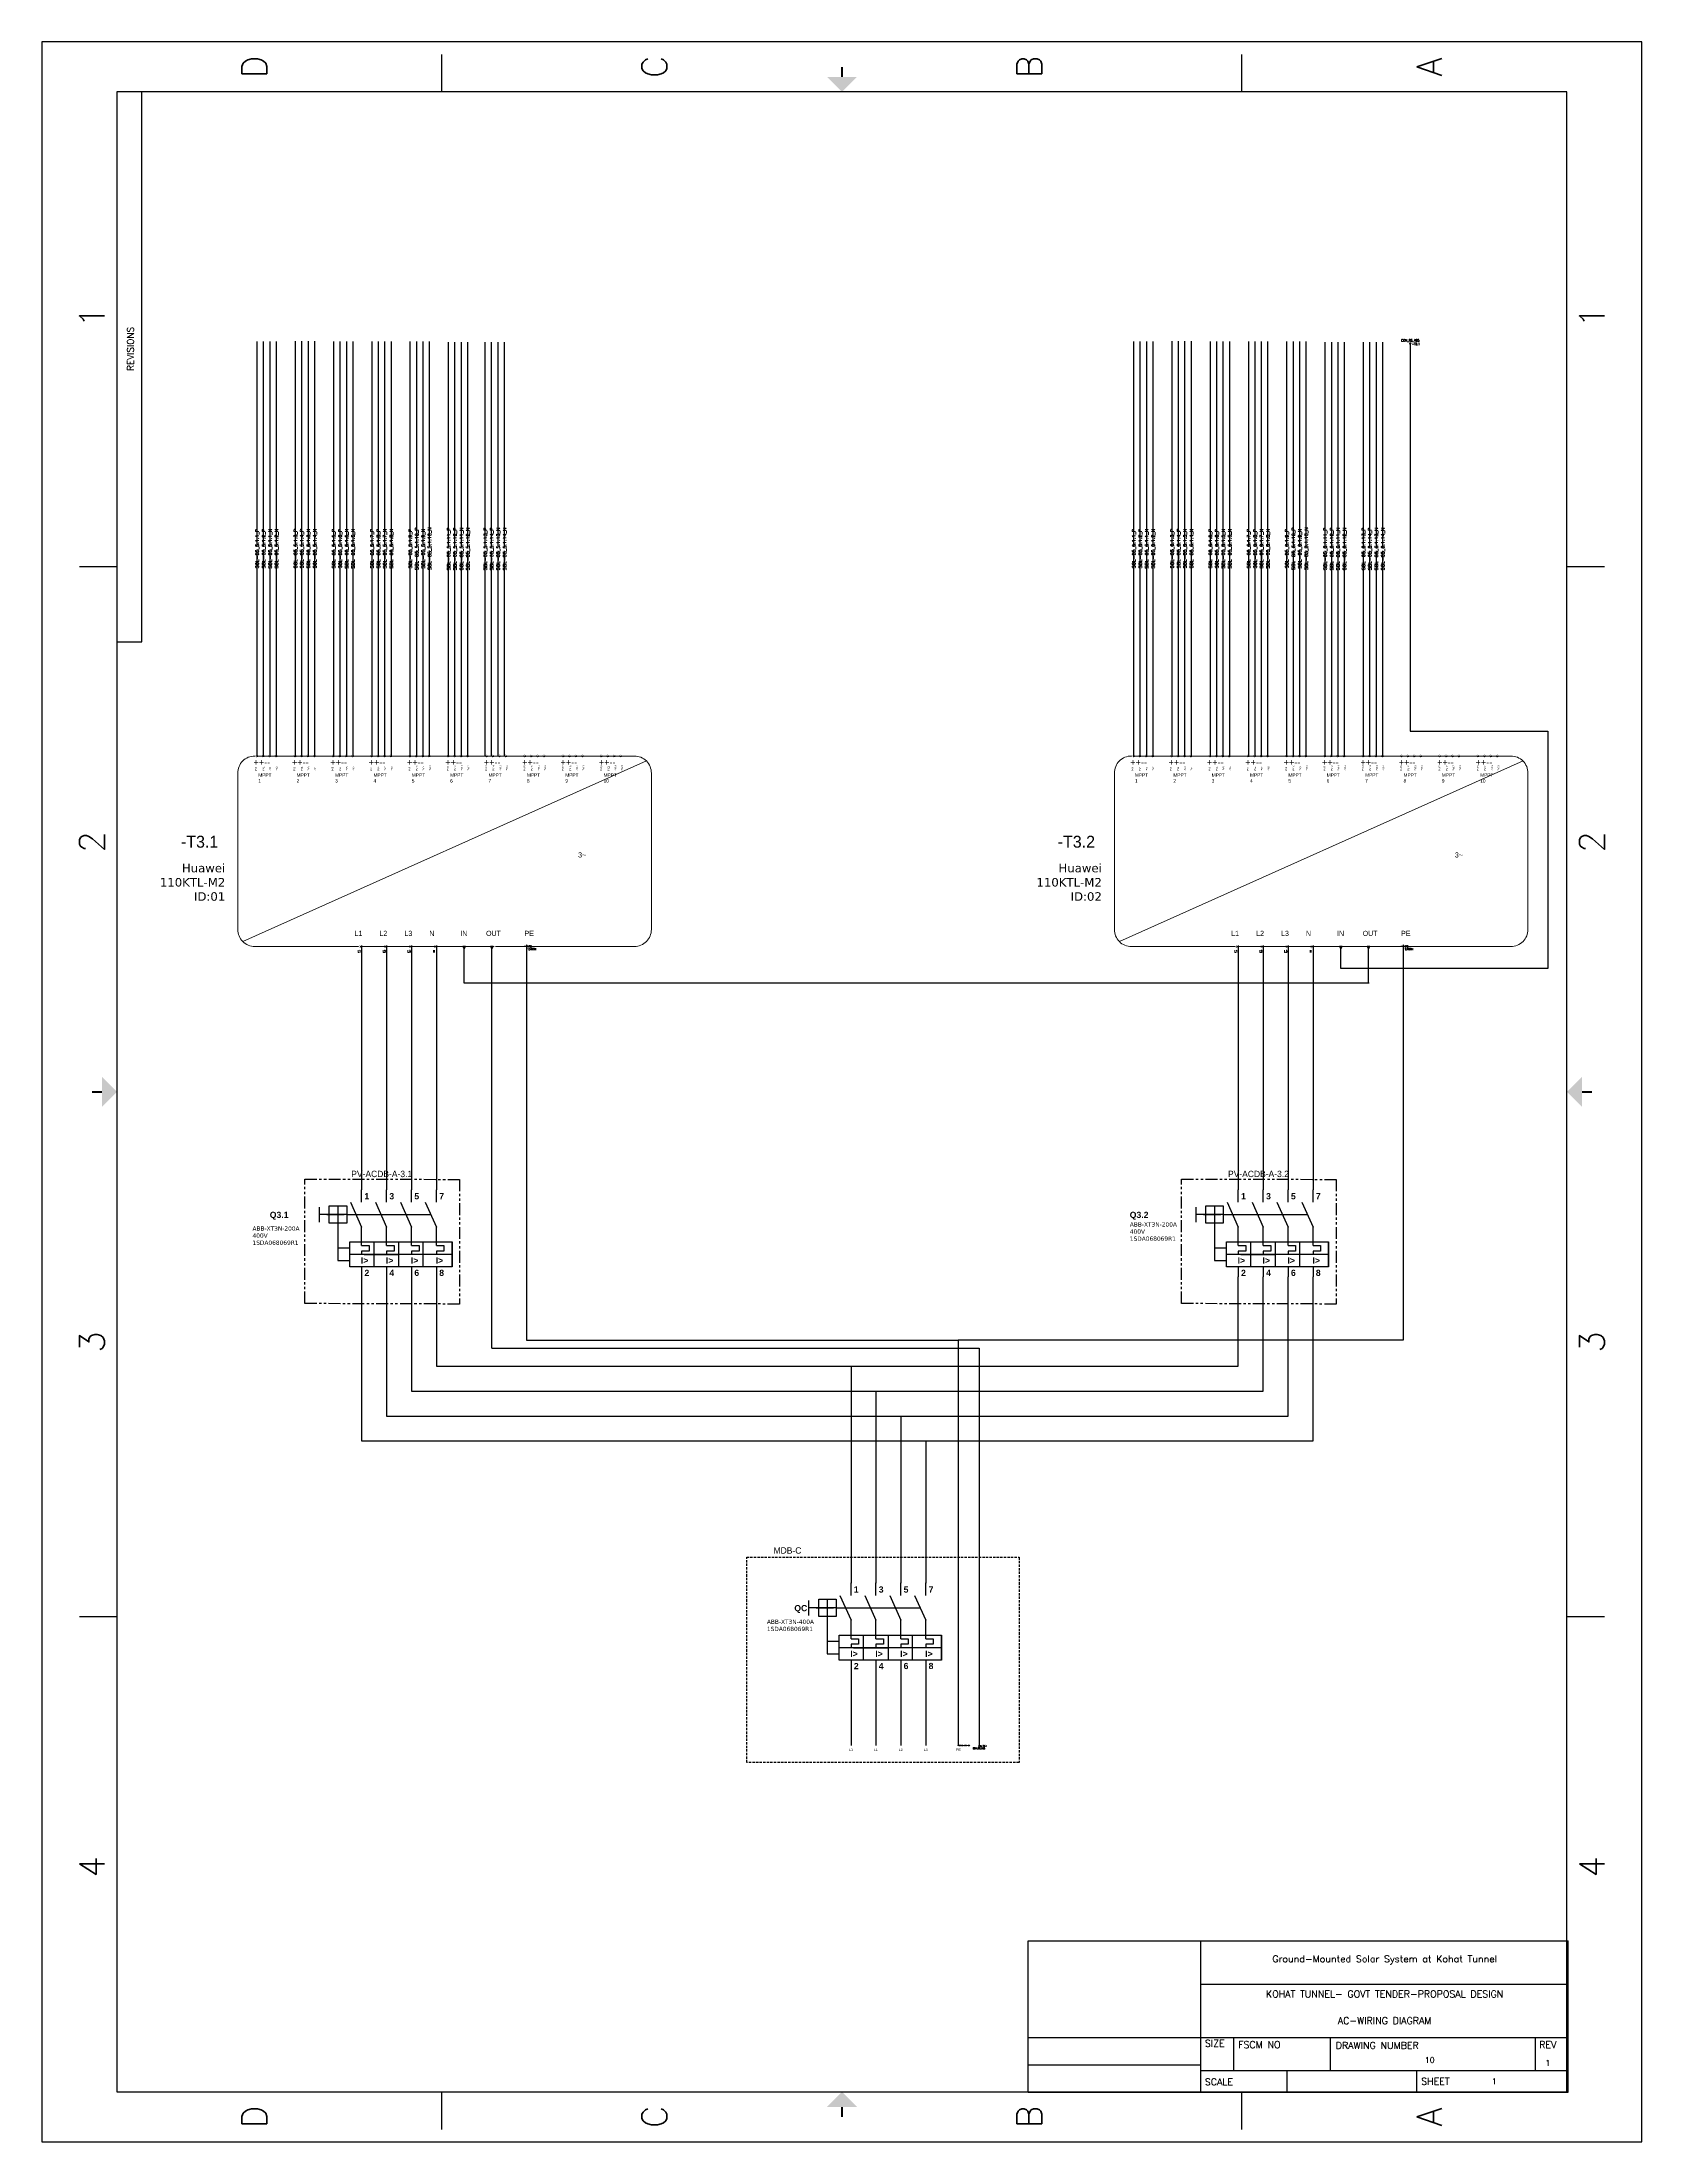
# Model space of a CAD drawing. Header units: inches. Extents: x -25 to 1235, y -506 to 1148.
import ezdxf
from ezdxf.enums import TextEntityAlignment as Align

# ---------------------------------------------------------------- set-up
doc = ezdxf.new("R2010")
doc.units = ezdxf.units.IN
doc.header["$MEASUREMENT"] = 0
for name, pattern in [('ACAD_ISO02W100', [15, 12, -3]), ('HIDDEN2', [0.1875, 0.125, -0.0625]), ('PHANTOM2', [1.25, 0.625, -0.125, 0.125, -0.125, 0.125, -0.125])]:
    doc.linetypes.add(name, pattern=pattern)
for name, color, linetype in [('DESC', 1, 'Continuous'), ('DISCONTINUA', 7, 'ACAD_ISO02W100'), ('GRN_12AWG', 3, 'Continuous'), ('GRY_20AWG', 9, 'Continuous'), ('LOC', 8, 'Continuous'), ('LOCBOX', 92, 'HIDDEN2'), ('MISC', 2, 'Continuous'), ('PFV', 7, 'Continuous'), ('RED_10AWG', 1, 'Continuous'), ('RED_12AWG', 1, 'Continuous'), ('RED_4AWG', 1, 'Continuous'), ('REGEN_LINE', 4, 'Continuous'), ('SYMS', 7, 'Continuous'), ('TAGS', 51, 'Continuous'), ('TB_LABELS', 1, 'Continuous'), ('Title Block', 7, 'Continuous'), ('Viewport', 7, 'Continuous'), ('WHT_10AWG', 7, 'Continuous'), ('WHT_12AWG', 7, 'Continuous'), ('WIREFIXED', 70, 'Continuous'), ('WIREREF', 61, 'Continuous'), ('WIREREF_DEST', 61, 'Continuous'), ('XREF', 7, 'Continuous')]:
    doc.layers.add(name, color=color, linetype=linetype)
doc.styles.add('Roman', font='romans')
doc.styles.add('TRINIDAD', font='')
doc.styles.add('WD', font='romans.shx')
doc.styles.get('TRINIDAD').set_extended_font_data('Arial')

# ---------------------------------------------------------------- blocks, each defined once
blk = doc.blocks.new('ANSI_border_C')
for p, q in [((20.5, 0.75), (20.5, 2.5)), ((14.25, 0.75), (20.5, 0.75))]:
    blk.add_line(p, q)
at = {"layer": 'Title Block'}
for p, q in [((0, 16), (0, 0)), ((21, 16), (0, 16)), ((21, 0), (21, 16)), ((5.25, 15.25), (5.25, 15.625)), ((15.75, 15.25), (15.75, 15.625)), ((0.5, 15.25), (0.5, 0.75)), ((20.5, 15.25), (0.5, 15.25)), ((15, 15.25), (15, 15)), ((20.5, 0.75), (20.5, 15.25)), ((15, 15), (20.5, 15)), ((0.125, 12), (0.5, 12)), ((20.5, 12), (20.875, 12)), ((0.125, 4), (0.5, 4)), ((20.5, 4), (20.875, 4)), ((0.5, 0.75), (20.5, 0.75)), ((5.25, 0.375), (5.25, 0.75)), ((15.75, 0.375), (15.75, 0.75)), ((0, 0), (21, 0))]:
    blk.add_line(p, q, dxfattribs=at)
at = {"layer": 'Title Block', "const_width": 0.02}
for points in [[(10.5, 15.5), (10.5, 15.4)], [(0.25, 8), (0.35, 8)], [(20.75, 8), (20.65, 8)], [(10.5, 0.5), (10.5, 0.6)]]:
    blk.add_lwpolyline(points, dxfattribs=at)
at = {"layer": 'Title Block'}
for points in [[(10.35, 15.4), (10.65, 15.4), (10.5, 15.25)], [(0.35, 7.85), (0.35, 8.15), (0.5, 8)], [(20.65, 7.85), (20.65, 8.15), (20.5, 8)], [(10.35, 0.6), (10.65, 0.6), (10.5, 0.75)]]:
    blk.add_solid(points, dxfattribs=at)
at = {"layer": 'Title Block', "style": 'Roman'}
for s, p in [('4', (2.75, 15.5)), ('3', (8, 15.5)), ('2', (13, 15.5)), ('1', (18.25, 15.5)), ('D', (0.25, 13.875)), ('D', (20.75, 13.875)), ('C', (0.25, 9.875)), ('C', (20.75, 9.875)), ('B', (0.25, 6.125)), ('B', (20.75, 6.125)), ('A', (0.25, 2.125)), ('A', (20.75, 2.125)), ('4', (2.75, 0.5)), ('3', (8, 0.5)), ('2', (13, 0.5)), ('1', (18.25, 0.5))]:
    blk.add_text(s, height=0.25, dxfattribs=at).set_placement(p, align=Align.MIDDLE_CENTER)
blk.add_text('REVISIONS', height=0.065, dxfattribs=at).set_placement((17.71, 15.083))
blk = doc.blocks.new('JIC_border_C')
at = {"xscale": 78.77001811510775, "yscale": 78.77001811510775, "zscale": 78.77001811510775, "rotation": 90}
blk.add_blockref('ANSI_border_C', (1235.3, -506.3), dxfattribs=at)
blk = doc.blocks.new('WDDOT')
for radius in [0.03, 0.0187, 0.00929]:
    blk.add_circle((0, 0), radius)
blk = doc.blocks.new('HGND2')
for p, q in [((0.125, 0), (0, 0)), ((0.125, 0.09375), (0.125, -0.09375)), ((0.171875, 0.0625), (0.171875, -0.0625)), ((0.21875, 0.03125), (0.21875, -0.03125))]:
    blk.add_line(p, q)
at = {"style": 'WD', "flags": 1}
for tag in ['ASSYCODE', 'CAT', 'X4TERM01', 'MFG', 'FAMILY']:
    blk.add_attdef(tag, (0, 0), '', height=0.01, dxfattribs=at)
at = {"style": 'WD', "width": 0.8}
for tag, p in [('TAG1', (0.25, 0)), ('INST', (0.25, 0.3125)), ('LOC', (0.25, 0.15625)), ('DESC1', (0.25, -0.15625)), ('DESC2', (0.25, -0.3125))]:
    blk.add_attdef(tag, text='', height=0.125, dxfattribs=at).set_placement(p, align=Align.MIDDLE_LEFT)
blk = doc.blocks.new('VT0_05')
blk.add_lwpolyline([(0.08, -0.06), (0, 0.08), (-0.08, -0.06)], close=True)
at = {"style": 'WD', "flags": 1}
for tag, p in [('X4TERM01', (-0.05, 0)), ('X2TERM01', (0, 0.08)), ('X1TERM01', (0.05, 0)), ('X8TERM01', (0, -0.06))]:
    blk.add_attdef(tag, p, '', height=0.01, dxfattribs=at)
blk = doc.blocks.new('HGND1')
for p, q in [((0.125, 0), (0, 0)), ((0.125, 0.09375), (0.125, -0.09375)), ((0.125, 0.09375), (0.1875, 0.0625)), ((0.125, 0), (0.1875, -0.03125)), ((0.125, -0.09375), (0.1875, -0.125))]:
    blk.add_line(p, q)
at = {"style": 'WD', "flags": 1}
for tag in ['ASSYCODE', 'X4TERM01', 'CAT', 'FAMILY', 'MFG']:
    blk.add_attdef(tag, (0, 0), '', height=0.01, dxfattribs=at)
at = {"style": 'WD', "width": 0.8}
for tag, p in [('TAG1', (0.25, 0)), ('INST', (0.25, 0.3125)), ('LOC', (0.25, 0.15625)), ('DESC1', (0.25, -0.15625)), ('DESC2', (0.25, -0.3125))]:
    blk.add_attdef(tag, text='', height=0.125, dxfattribs=at).set_placement(p, align=Align.MIDDLE_LEFT)
blk = doc.blocks.new('HC01PJ_1-')
blk.add_line((0.03, 0), (0.09, 0))
for points in [[(0.06, -0.09, 0.0125, 0.0125, 0), (-0.06, 0, 0.0125, 0.0125, 0), (0.06, 0.09, 0, 0, 0)], [(0.12, 0.06, 0.0125, 0.0125, 0), (0.03, 0, 0.0125, 0.0125, 0), (0.12, -0.06, 0, 0, 0)]]:
    blk.add_lwpolyline(points, format="xyseb")
at = {"style": 'WD', "flags": 9}
blk.add_attdef('WDTYPE', text='', height=0.01, dxfattribs=at).set_placement((-0.22, 0.07), align=Align.RIGHT)
at = {"style": 'WD', "width": 0.85}
for tag, p in [('TAG1', (-0.01, 0.12)), ('INST', (-0.01, 0.47)), ('LOC', (-0.01, 0.3)), ('DESC1', (-0.01, -0.34)), ('DESC2', (-0.01, -0.52)), ('DESC3', (-0.01, -0.69))]:
    blk.add_attdef(tag, text='', height=0.125, dxfattribs=at).set_placement(p, align=Align.CENTER)
at = {"style": 'WD'}
for tag, p, flags in [('X4TERMDESC01', (-0.09, 0.03), 1), ('X1TERMDESC02', (0.12, 0.03), 1), ('FAMILY', (0.21, 0.13), 9)]:
    blk.add_attdef(tag, p, '', height=0.01, dxfattribs=dict(at, flags=flags))
at = {"color": 7, "style": 'WD', "flags": 1}
for tag, p in [('X4TERM01', (-0.06, 0)), ('X1TERM02', (0.09, 0))]:
    blk.add_attdef(tag, p, '', height=0.0125, dxfattribs=at)
at = {"style": 'WD'}
for tag, p in [('X2LINK', (0, 0.09)), ('X8LINK', (0, -0.09))]:
    blk.add_attdef(tag, p, '', height=0.01, dxfattribs=at)
at = {"linetype": 'Continuous', "style": 'WD', "flags": 9}
for tag, p in [('ASSYCODE', (0.22, 0.06)), ('CAT', (0.23, 0.11)), ('MFG', (0.23, 0.09))]:
    blk.add_attdef(tag, text='', height=0.01, dxfattribs=at).set_placement(p, align=Align.CENTER)
at = {"linetype": 'Continuous', "style": 'WD', "flags": 8}
blk.add_attdef('TERM01', text='', height=0.125, dxfattribs=at).set_placement((-0.1, -0.03), align=Align.TOP_RIGHT)
blk.add_attdef('TERM02', text='', height=0.125, dxfattribs=at).set_placement((0.15, -0.03), align=Align.TOP_LEFT)
blk = doc.blocks.new('HA1S4')
for points in [[(0, 0), (-0.03, 0), (0, -0.09), (0.03, 0), (0, 0)], [(0.02, -0.01), (-0.02, -0.01), (0, -0.06), (0.02, -0.01)]]:
    blk.add_lwpolyline(points)
at = {"style": 'WD', "flags": 1}
for tag, p in [('X2TERM01', (0, 0)), ('SIGCODE', (0.03, -0.08))]:
    blk.add_attdef(tag, p, '', height=0.01, dxfattribs=at)
at = {"style": 'WD', "width": 0.7}
for tag, p in [('DESC1', (0.09, 0.11)), ('XREF', (0.09, -0.06))]:
    blk.add_attdef(tag, p, '', height=0.125, dxfattribs=at)
at = {"style": 'WD', "width": 0.8, "flags": 8}
blk.add_attdef('WIRENO', text='', height=0.125, dxfattribs=at).set_placement((0, -0.26), align=Align.CENTER)
blk = doc.blocks.new('HA1D2')
blk.add_lwpolyline([(0, 0.09), (0.03, 0.09), (0, 0), (-0.03, 0.09), (0, 0.09)])
at = {"style": 'WD', "width": 0.8, "flags": 8}
blk.add_attdef('WIRENO', text='', height=0.125, dxfattribs=at).set_placement((0, 0.15), align=Align.CENTER)
at = {"style": 'WD', "flags": 1}
for tag, p in [('X8TERM01', (0, 0)), ('SIGCODE', (0.03, 0.07))]:
    blk.add_attdef(tag, p, '', height=0.01, dxfattribs=at)
at = {"style": 'WD', "width": 0.7}
for tag, p in [('XREF', (0.08, -0.04)), ('DESC1', (0.08, -0.21))]:
    blk.add_attdef(tag, p, '', height=0.125, dxfattribs=at)
blk = doc.blocks.new('WD_WNV1')
at = {"style": 'WD', "width": 0.9}
blk.add_attdef('WIRENO', text='', height=0.125, rotation=90, dxfattribs=at).set_placement((0, 0), align=Align.MIDDLE_CENTER)
at = {"color": 7, "style": 'WD'}
for tag, p in [('X2_TINY_DOT_DONT_REMOVE', (0, 0.062)), ('X8_TINY_DOT_DONT_REMOVE', (0, -0.062))]:
    blk.add_attdef(tag, p, '', height=0.0001, dxfattribs=at)
at = {"style": 'WD', "flags": 1}
for tag, p in [('X2TERM01', (0, 0.062)), ('X8TERM01', (0, -0.062))]:
    blk.add_attdef(tag, p, '', height=0.01, dxfattribs=at)
for tag, p in [('W01USER', (0.096, 0.077)), ('W02USER', (0.096, 0.069)), ('W03USER', (0.096, 0.062)), ('W04USER', (0.096, 0.054)), ('W05USER', (0.096, 0.046)), ('W06USER', (0.096, 0.038)), ('W07USER', (0.096, 0.03)), ('W08USER', (0.096, 0.023)), ('W09USER', (0.096, 0.015)), ('W10USER', (0.096, 0.007))]:
    blk.add_attdef(tag, text='', height=0.005, dxfattribs=at).set_placement(p, align=Align.CENTER)
blk = doc.blocks.new('JIC_tblock_desc_C')
for p, q in [((0, 0), (0, 1.75)), ((-6.25, 0), (0, 0))]:
    blk.add_line(p, q)
at = {"layer": 'Title Block'}
for p, q in [((-6.25, 0), (-6.25, 1.75)), ((-6.25, 1.75), (0, 1.75)), ((-4.25, 0), (-4.25, 1.75)), ((-4.25, 1.25), (0, 1.25)), ((-6.25, 0.63), (0, 0.63)), ((-3.87, 0.25), (-3.87, 0.63)), ((-2.75, 0.25), (-2.75, 0.63)), ((-0.38, 0.25), (-0.38, 0.63)), ((-6.25, 0.315), (-4.25, 0.315)), ((-4.25, 0.25), (0, 0.25)), ((-3.25, 0), (-3.25, 0.25)), ((-1.75, 0), (-1.75, 0.25))]:
    blk.add_line(p, q, dxfattribs=at)
at = {"color": 0, "style": 'Roman', "flags": 8}
for tag, p in [('FNAME', (-15.416, 6.819)), ('REVDATE', (-15.416, 4.106)), ('USER', (-15.416, 1.477))]:
    blk.add_attdef(tag, p, '', height=0.15, rotation=90, dxfattribs=at)
at = {"style": 'WD'}
for tag, p in [('PROJDESC', (-2.125, 1.5)), ('TITLE1', (-2.125, 1.095)), ('TITLE2', (-2.125, 0.785))]:
    blk.add_attdef(tag, text='', height=0.08, dxfattribs=at).set_placement(p, align=Align.CENTER)
at = {"style": 'WD', "flags": 1}
blk.add_attdef('WD_TB', (-5.57, 0.177), '', height=0.086, dxfattribs=at)
at = {"style": 'WD'}
for tag, p in [('SIZE', (-4.162, 0.32)), ('FSCM_NO', (-3.4, 0.337)), ('DWG_NO', (-1.659, 0.337)), ('REV', (-0.265, 0.303)), ('SCALE', (-3.634, 0.069)), ('SHEET', (-0.883, 0.092))]:
    blk.add_attdef(tag, p, '', height=0.065, dxfattribs=at)
at = {"layer": 'TB_LABELS', "style": 'WD'}
for s, p in [('SIZE', (-4.204, 0.604)), ('FSCM NO', (-3.819, 0.588)), ('DRAWING NUMBER', (-2.689, 0.579)), ('REV', (-0.336, 0.588)), ('SCALE', (-4.204, 0.158)), ('SHEET', (-1.701, 0.164))]:
    blk.add_text(s, height=0.08, dxfattribs=at).set_placement(p, align=Align.TOP_LEFT)

msp = doc.modelspace()

# ---------------------------------------------------------------- linework, layer by layer
at = {"color": 5, "lineweight": 9}
for p, q in [((451.1, 581.5), (133.1, 439.3)), ((1141.6, 581.5), (823.7, 439.3))]:
    msp.add_line(p, q, dxfattribs=at)
for points in [[(224.3, 435.3), (142.6, 435.3, -0.414214), (129.2, 448.8), (129.2, 572, -0.414214), (142.6, 585.4), (142.7, 585.4)], [(144.8, 585.4), (441.6, 585.4, -0.414214), (455, 572), (455, 448.8, -0.414214), (441.6, 435.3), (332.3, 435.3)], [(914.8, 435.3), (833.2, 435.3, -0.414214), (819.7, 448.8), (819.7, 572, -0.414214), (833.2, 585.4), (833.2, 585.4)], [(835.3, 585.4), (1132.1, 585.4, -0.414214), (1145.5, 572), (1145.5, 448.8, -0.414214), (1132.1, 435.3), (1021, 435.3)]]:
    msp.add_lwpolyline(points, format="xyb", dxfattribs=at)
for points in [[(331.2, 435.3), (226.4, 435.3)], [(1021.7, 435.3), (916.9, 435.3)]]:
    msp.add_lwpolyline(points, dxfattribs=at)
at = {"layer": 'DISCONTINUA', "color": 0, "linetype": 'ACAD_ISO02W100', "ltscale": 0.03}
for p, q in [((208.1, 217.3), (208.1, 187.9)), ((215, 224.2), (281.3, 224.2)), ((898.7, 217.3), (898.7, 187.9)), ((905.5, 224.2), (971.8, 224.2)), ((217.5, 197.7), (208.1, 197.7)), ((208.1, 187.9), (217.5, 187.9)), ((908.1, 197.7), (898.7, 197.7)), ((898.7, 187.9), (908.1, 187.9)), ((593.6, -92.5), (593.6, -121.9)), ((600.5, -85.6), (666.7, -85.6)), ((603, -112.1), (593.6, -112.1)), ((593.6, -121.9), (603, -121.9))]:
    msp.add_line(p, q, dxfattribs=at)
at = {"layer": 'GRN_12AWG'}
for p, q in [((356.6, 435.3), (356.6, 164.1)), ((1047.1, 435.3), (1047.1, 164.1)), ((356.6, 164.1), (356.6, 125.2)), ((1047.1, 164.1), (1047.1, 125.2)), ((356.6, 125.2), (696.7, 125.2)), ((696.6, 125.2), (696.7, 125.2)), ((917.2, 125.2), (696.7, 125.2)), ((696.7, 125.2), (696.7, 125.1)), ((696.7, 125.2), (696.7, 104.8)), ((936.9, 125.2), (917.3, 125.2)), ((956.5, 125.2), (937, 125.2)), ((976.1, 125.2), (956.6, 125.2)), ((1047.1, 125.2), (976.2, 125.2)), ((696.7, 104.7), (696.7, 85.2)), ((696.7, 85.1), (696.7, 65.6)), ((696.7, 65.5), (696.7, 46)), ((696.7, 45.9), (696.7, -193.9))]:
    msp.add_line(p, q, dxfattribs=at)
for centre, start, end in [((917.3, 125.2), 0, 180), ((936.9, 125.2), 0, 180), ((956.5, 125.2), 0, 180), ((976.2, 125.2), 0, 180), ((696.7, 104.8), 90, 270), ((696.7, 85.2), 90, 270), ((696.7, 65.5), 90, 270), ((696.7, 45.9), 90, 270)]:
    msp.add_arc(centre, 0.05, start, end, dxfattribs=at)
at = {"layer": 'GRY_20AWG'}
for p, q in [((998.1, 433.5), (998.1, 435.3)), ((1020, 433.5), (1020, 433.7))]:
    msp.add_line(p, q, dxfattribs=at)
for centre, start, end in [((1047.1, 417.9), 0, 180), ((356.6, 406.6), 0, 180), ((976.2, 406.6), 0, 180), ((713.1, 104.8), 90, 270), ((713.1, 85.2), 90, 270), ((713.1, 65.5), 90, 270), ((713.1, 45.9), 90, 270)]:
    msp.add_arc(centre, 0.1, start, end, dxfattribs=at)
at = {"layer": 'LOCBOX', "color": 6, "linetype": 'PHANTOM2', "ltscale": 15}
for points in [[(182.1, 252.2), (303.9, 251.9), (303.9, 153.7), (182.1, 154.1)], [(872.7, 252.2), (994.5, 251.9), (994.5, 153.7), (872.7, 154.1)]]:
    msp.add_lwpolyline(points, close=True, dxfattribs=at)
at = {"layer": 'LOCBOX', "color": 6, "linetype": 'HIDDEN2', "ltscale": 15}
msp.add_lwpolyline([(530.1, -45.8), (744.6, -45.8), (744.6, -207.3), (530.1, -207.3)], close=True, dxfattribs=at)
at = {"layer": 'PFV', "color": 0}
for points in [[(226.8, 235.9, 0), (226.8, 243.8, 0)], [(226.8, 234, 0), (226.8, 243.8, 0)], [(246.4, 235.9, 0), (246.4, 243.8, 0)], [(266, 235.9, 0), (266, 243.8, 0)], [(285.7, 235.9, 0), (285.7, 243.8, 0)], [(917.3, 235.9, 0), (917.3, 243.8, 0)], [(917.3, 234, 0), (917.3, 243.8, 0)], [(936.9, 235.9, 0), (936.9, 243.8, 0)], [(956.6, 235.9, 0), (956.6, 243.8, 0)], [(976.2, 235.9, 0), (976.2, 243.8, 0)], [(199.3, 224.2, 0), (205.2, 224.2, 0)], [(205.2, 224.2, 0), (213, 224.2, 0)], [(889.8, 224.2, 0), (895.7, 224.2, 0)], [(895.7, 224.2, 0), (903.6, 224.2, 0)], [(228.7, 192.8, 0), (236.6, 192.8, 0)], [(236.6, 192.8, 0), (246.4, 192.8, 0)], [(246.4, 192.8, 0), (256.2, 192.8, 0)], [(919.3, 192.8, 0), (927.1, 192.8, 0)], [(927.1, 192.8, 0), (936.9, 192.8, 0)], [(936.9, 192.8, 0), (946.7, 192.8, 0)], [(612.3, -73.8, 0), (612.3, -66, 0)], [(612.3, -75.8, 0), (612.3, -66, 0)], [(631.9, -73.8, 0), (631.9, -66, 0)], [(651.5, -73.8, 0), (651.5, -66, 0)], [(671.1, -73.8, 0), (671.1, -66, 0)], [(584.8, -85.6, 0), (590.7, -85.6, 0)], [(590.7, -85.6, 0), (598.5, -85.6, 0)], [(614.2, -117, 0), (622.1, -117, 0)], [(622.1, -117, 0), (631.9, -117, 0)], [(631.9, -117, 0), (641.7, -117, 0)]]:
    msp.add_polyline3d(points, dxfattribs=at)
at = {"layer": 'RED_10AWG'}
for p, q in [((144.5, 750.2), (144.5, 912)), ((149.6, 750.2), (149.6, 912)), ((154.7, 750.2), (154.7, 912)), ((159.7, 750.2), (159.7, 912)), ((174.7, 750.3), (174.7, 912.2)), ((179.7, 750.3), (179.7, 912.2)), ((184.8, 750.3), (184.8, 912.2)), ((189.9, 750.3), (189.9, 912.2)), ((204.8, 750.1), (204.8, 911.9)), ((209.9, 750.1), (209.9, 911.9)), ((215, 750.1), (215, 911.9)), ((220, 750.1), (220, 911.9)), ((235, 750.2), (235, 912)), ((240, 750.2), (240, 912)), ((245.1, 750.2), (245.1, 912)), ((250.2, 750.2), (250.2, 912)), ((265.1, 750.1), (265.1, 912)), ((270.2, 750.2), (270.2, 912)), ((275.3, 750.1), (275.3, 912)), ((280.3, 750.2), (280.3, 912)), ((295.3, 750), (295.3, 911.5)), ((300.3, 750), (300.3, 911.5)), ((305.4, 750), (305.4, 911.5)), ((310.5, 750), (310.5, 911.5)), ((324.2, 750), (324.2, 911.5)), ((329.2, 750), (329.2, 911.5)), ((334.3, 750), (334.3, 911.5)), ((339.4, 750), (339.4, 911.5)), ((835, 750.2), (835, 912)), ((840.1, 750.2), (840.1, 912)), ((845.2, 750.2), (845.2, 912)), ((850.3, 750.2), (850.3, 912)), ((865.2, 750.3), (865.2, 912.2)), ((870.3, 750.3), (870.3, 912.2)), ((875.3, 750.3), (875.3, 912.2)), ((880.4, 750.3), (880.4, 912.2)), ((895.3, 750.1), (895.3, 911.9)), ((900.4, 750.1), (900.4, 911.9)), ((905.5, 750.1), (905.5, 911.9)), ((910.6, 750.1), (910.6, 911.9)), ((925.5, 750.2), (925.5, 912)), ((930.6, 750.2), (930.6, 912)), ((935.6, 750.2), (935.6, 912)), ((940.7, 750.2), (940.7, 912)), ((955.6, 750.1), (955.6, 912)), ((960.7, 750.2), (960.7, 912)), ((965.8, 750.1), (965.8, 912)), ((970.9, 750.2), (970.9, 912)), ((985.8, 750), (985.8, 911.5)), ((990.9, 750), (990.9, 911.5)), ((995.9, 750), (995.9, 911.5)), ((1001, 750), (1001, 911.5)), ((1015.9, 750), (1015.9, 911.5)), ((1021, 750), (1021, 911.5)), ((1026.1, 750), (1026.1, 911.5)), ((1031.2, 750), (1031.2, 911.5)), ((144.5, 585.4), (144.5, 747.3)), ((149.6, 585.4), (149.6, 747.3)), ((154.7, 585.4), (154.7, 747.3)), ((159.7, 585.4), (159.7, 747.3)), ((174.7, 585.4), (174.7, 747.4)), ((179.7, 585.4), (179.7, 747.4)), ((184.8, 585.4), (184.8, 747.4)), ((189.9, 585.4), (189.9, 747.4)), ((204.8, 585.4), (204.8, 747.2)), ((209.9, 585.4), (209.9, 747.2)), ((215, 585.4), (215, 747.2)), ((220, 585.4), (220, 747.2)), ((235, 585.4), (235, 747.3)), ((240, 585.4), (240, 747.3)), ((245.1, 585.4), (245.1, 747.3)), ((250.2, 585.4), (250.2, 747.3)), ((265.1, 585.4), (265.1, 747.3)), ((270.2, 585.4), (270.2, 747.2)), ((275.3, 585.4), (275.3, 747.3)), ((280.3, 585.4), (280.3, 747.2)), ((295.3, 585.4), (295.3, 746.9)), ((300.3, 585.4), (300.3, 746.9)), ((305.4, 585.4), (305.4, 746.9)), ((310.5, 585.4), (310.5, 746.9)), ((324.2, 585.4), (324.2, 746.9)), ((329.2, 585.4), (329.2, 746.9)), ((334.3, 585.4), (334.3, 746.9)), ((339.4, 585.4), (339.4, 746.9)), ((835, 585.4), (835, 747.3)), ((840.1, 585.4), (840.1, 747.3)), ((845.2, 585.4), (845.2, 747.3)), ((850.3, 585.4), (850.3, 747.3)), ((865.2, 585.4), (865.2, 747.4)), ((870.3, 585.4), (870.3, 747.4)), ((875.3, 585.4), (875.3, 747.4)), ((880.4, 585.4), (880.4, 747.4)), ((895.3, 585.4), (895.3, 747.2)), ((900.4, 585.4), (900.4, 747.2)), ((905.5, 585.4), (905.5, 747.2)), ((910.6, 585.4), (910.6, 747.2)), ((925.5, 585.4), (925.5, 747.3)), ((930.6, 585.4), (930.6, 747.3)), ((935.6, 585.4), (935.6, 747.3)), ((940.7, 585.4), (940.7, 747.3)), ((955.6, 585.4), (955.6, 747.3)), ((960.7, 585.4), (960.7, 747.2)), ((965.8, 585.4), (965.8, 747.3)), ((970.9, 585.4), (970.9, 747.2)), ((985.8, 585.4), (985.8, 746.9)), ((990.9, 585.4), (990.9, 746.9)), ((995.9, 585.4), (995.9, 746.9)), ((1001, 585.4), (1001, 746.9)), ((1015.9, 585.4), (1015.9, 746.9)), ((1021, 585.4), (1021, 746.9)), ((1026.1, 585.4), (1026.1, 746.9)), ((1031.2, 585.4), (1031.2, 746.9)), ((226.8, 175.1), (226.8, 45.9)), ((246.4, 175.1), (246.4, 65.5)), ((266, 175.1), (266, 85.2)), ((285.7, 175.1), (285.7, 104.8)), ((917.3, 104.8), (917.3, 175.1)), ((936.9, 85.2), (936.9, 175.1)), ((956.5, 65.5), (956.5, 175.1)), ((976.2, 45.9), (976.2, 175.1)), ((285.7, 104.8), (879.8, 104.8)), ((612.3, 104.8), (612.3, 85.2)), ((879.8, 104.8), (917.3, 104.8)), ((266, 85.2), (879.8, 85.2)), ((612.3, 85.1), (612.3, 65.6)), ((631.9, 85.2), (631.9, 65.6)), ((879.8, 85.2), (936.9, 85.2)), ((246.4, 65.5), (879.8, 65.5)), ((612.3, 65.5), (612.3, 46)), ((631.9, 65.5), (631.9, 46)), ((651.5, 65.5), (651.5, 46)), ((879.8, 65.5), (956.5, 65.5)), ((226.8, 45.9), (879.8, 45.9)), ((612.3, 45.9), (612.3, -66.1)), ((631.9, 45.9), (631.9, -66.1)), ((651.5, 45.9), (651.5, -66.1)), ((671.1, 45.9), (671.1, -66.1)), ((879.8, 45.9), (976.2, 45.9))]:
    msp.add_line(p, q, dxfattribs=at)
for centre in [(612.3, 85.2), (612.3, 65.5), (631.9, 65.5), (612.3, 45.9), (631.9, 45.9), (651.5, 45.9)]:
    msp.add_arc(centre, 0.05, 90, 270, dxfattribs=at)
at = {"layer": 'RED_12AWG'}
for p, q in [((226.8, 436.2), (226.8, 243.8)), ((246.4, 436.2), (246.4, 243.8)), ((266, 436.2), (266, 243.8)), ((285.7, 436.2), (285.7, 243.8)), ((917.3, 436.2), (917.3, 243.8)), ((936.9, 436.2), (936.9, 243.8)), ((956.6, 436.2), (956.6, 243.8)), ((976.2, 436.2), (976.2, 243.8))]:
    msp.add_line(p, q, dxfattribs=at)
at = {"layer": 'RED_4AWG'}
for p, q in [((612.3, -134.7), (612.3, -193.9)), ((631.9, -134.7), (631.9, -193.9)), ((651.5, -134.7), (651.5, -193.9)), ((671.1, -134.7), (671.1, -193.9))]:
    msp.add_line(p, q, dxfattribs=at)
at = {"layer": 'REGEN_LINE', "color": 0, "linetype": 'Continuous'}
for p, q in [((218.1, 234), (226.8, 214.4)), ((237.7, 234), (246.4, 214.4)), ((257.3, 234), (266, 214.4)), ((276.9, 234), (285.7, 214.4)), ((908.6, 234), (917.3, 214.4)), ((928.2, 234), (936.9, 214.4)), ((947.8, 234), (956.6, 214.4)), ((967.5, 234), (976.2, 214.4)), ((193.4, 230.1), (193.4, 218.3)), ((215, 224.2), (193.4, 224.2)), ((208.1, 231), (208.1, 217.3)), ((883.9, 230.1), (883.9, 218.3)), ((905.5, 224.2), (883.9, 224.2)), ((898.7, 231), (898.7, 217.3)), ((226.8, 199.9), (232.7, 199.9)), ((232.7, 199.9), (232.7, 195.4)), ((246.4, 199.9), (252.3, 199.9)), ((252.3, 199.9), (252.3, 195.4)), ((266, 199.9), (272, 199.9)), ((272, 199.9), (272, 195.4)), ((285.7, 199.9), (291.6, 199.9)), ((291.6, 199.9), (291.6, 195.4)), ((917.3, 199.9), (923.2, 199.9)), ((923.2, 199.9), (923.2, 195.4)), ((936.9, 199.9), (942.9, 199.9)), ((942.9, 199.9), (942.9, 195.4)), ((956.6, 199.9), (962.5, 199.9)), ((962.5, 199.9), (962.5, 195.4)), ((976.2, 199.9), (982.1, 199.9)), ((982.1, 199.9), (982.1, 195.4)), ((232.7, 195.4), (226.8, 195.4)), ((226.8, 195.4), (226.8, 192.8)), ((252.3, 195.4), (246.4, 195.4)), ((246.4, 195.4), (246.4, 192.8)), ((272, 195.4), (266, 195.4)), ((266, 195.4), (266, 192.8)), ((291.6, 195.4), (285.7, 195.4)), ((285.7, 195.4), (285.7, 192.8)), ((923.2, 195.4), (917.3, 195.4)), ((917.3, 195.4), (917.3, 192.8)), ((942.9, 195.4), (936.9, 195.4)), ((936.9, 195.4), (936.9, 192.8)), ((962.5, 195.4), (956.6, 195.4)), ((956.6, 195.4), (956.6, 192.8)), ((982.1, 195.4), (976.2, 195.4)), ((976.2, 195.4), (976.2, 192.8)), ((578.9, -79.7), (578.9, -91.5)), ((593.6, -78.7), (593.6, -92.5)), ((603.5, -75.8), (612.3, -95.4)), ((623.2, -75.8), (631.9, -95.4)), ((642.8, -75.8), (651.5, -95.4)), ((662.4, -75.8), (671.1, -95.4)), ((600.5, -85.6), (578.9, -85.6)), ((612.3, -109.9), (618.2, -109.9)), ((618.2, -114.3), (612.3, -114.3)), ((612.3, -114.3), (612.3, -117)), ((618.2, -109.9), (618.2, -114.3)), ((631.9, -109.9), (637.8, -109.9)), ((637.8, -114.3), (631.9, -114.3)), ((631.9, -114.3), (631.9, -117)), ((637.8, -109.9), (637.8, -114.3)), ((651.5, -109.9), (657.4, -109.9)), ((657.4, -114.3), (651.5, -114.3)), ((651.5, -114.3), (651.5, -117)), ((657.4, -109.9), (657.4, -114.3)), ((671.1, -109.9), (677.1, -109.9)), ((677.1, -114.3), (671.1, -114.3)), ((671.1, -114.3), (671.1, -117)), ((677.1, -109.9), (677.1, -114.3))]:
    msp.add_line(p, q, dxfattribs=at)
for points in [[(201.3, 231), (215, 231), (215, 217.3), (201.3, 217.3)], [(891.8, 231), (905.5, 231), (905.5, 217.3), (891.8, 217.3)], [(217.5, 202.6), (298, 202.6), (298, 192.9), (217.5, 192.8)], [(908.1, 202.6), (988.5, 202.6), (988.5, 192.9), (908.1, 192.8)], [(217.5, 192.8), (298, 192.9), (298, 182.9), (217.5, 182.9)], [(908.1, 192.8), (988.5, 192.9), (988.5, 182.9), (908.1, 182.9)], [(586.8, -78.7), (600.5, -78.7), (600.5, -92.5), (586.8, -92.5)], [(603, -107.2), (683.5, -107.2), (683.5, -116.9), (603, -117)], [(603, -117), (683.5, -116.9), (683.5, -126.8), (603, -126.8)]]:
    msp.add_lwpolyline(points, close=True, dxfattribs=at)
for points in [[(226.8, 234, 0), (226.8, 243.8, 0)], [(246.4, 234, 0), (246.4, 243.8, 0)], [(266, 234, 0), (266, 243.8, 0)], [(285.7, 234, 0), (285.7, 243.8, 0)], [(917.3, 234, 0), (917.3, 243.8, 0)], [(936.9, 234, 0), (936.9, 243.8, 0)], [(956.6, 234, 0), (956.6, 243.8, 0)], [(976.2, 234, 0), (976.2, 243.8, 0)], [(226.8, 199.9, 0), (226.8, 214.4, 0)], [(236.6, 182.9, 0), (236.6, 202.6, 0)], [(246.4, 199.9, 0), (246.4, 214.4, 0)], [(256.2, 182.9, 0), (256.2, 202.6, 0)], [(266, 199.9, 0), (266, 214.4, 0)], [(275.3, 182.9, 0), (275.3, 202.6, 0)], [(285.7, 199.9, 0), (285.7, 214.4, 0)], [(298, 182.9, 0), (298, 202.6, 0)], [(917.3, 199.9, 0), (917.3, 214.4, 0)], [(927.1, 182.9, 0), (927.1, 202.6, 0)], [(936.9, 199.9, 0), (936.9, 214.4, 0)], [(946.7, 182.9, 0), (946.7, 202.6, 0)], [(956.6, 199.9, 0), (956.6, 214.4, 0)], [(965.8, 182.9, 0), (965.8, 202.6, 0)], [(976.2, 199.9, 0), (976.2, 214.4, 0)], [(988.5, 182.9, 0), (988.5, 202.6, 0)], [(226.8, 182.9, 0), (226.8, 175.1, 0)], [(246.4, 182.9, 0), (246.4, 175.1, 0)], [(266, 182.9, 0), (266, 175.1, 0)], [(285.7, 182.9, 0), (285.7, 175.1, 0)], [(917.3, 182.9, 0), (917.3, 175.1, 0)], [(936.9, 182.9, 0), (936.9, 175.1, 0)], [(956.6, 182.9, 0), (956.6, 175.1, 0)], [(976.2, 182.9, 0), (976.2, 175.1, 0)], [(612.3, -75.8, 0), (612.3, -66, 0)], [(631.9, -75.8, 0), (631.9, -66, 0)], [(651.5, -75.8, 0), (651.5, -66, 0)], [(671.1, -75.8, 0), (671.1, -66, 0)], [(612.3, -109.9, 0), (612.3, -95.4, 0)], [(631.9, -109.9, 0), (631.9, -95.4, 0)], [(651.5, -109.9, 0), (651.5, -95.4, 0)], [(671.1, -109.9, 0), (671.1, -95.4, 0)], [(622.1, -126.8, 0), (622.1, -107.2, 0)], [(641.7, -126.8, 0), (641.7, -107.2, 0)], [(660.8, -126.8, 0), (660.8, -107.2, 0)], [(683.5, -126.8, 0), (683.5, -107.2, 0)], [(612.3, -126.8, 0), (612.3, -134.7, 0)], [(631.9, -126.8, 0), (631.9, -134.7, 0)], [(651.5, -126.8, 0), (651.5, -134.7, 0)], [(671.1, -126.8, 0), (671.1, -134.7, 0)]]:
    msp.add_polyline3d(points, dxfattribs=at)
at = {"layer": 'WHT_10AWG'}
for centre, start, end in [((356.6, 279.6), 0, 180), ((356.6, 264.6), 0, 180), ((998.1, 125.2), 90, 270), ((1019.9, 125.2), 90, 270)]:
    msp.add_arc(centre, 0.05, start, end, dxfattribs=at)
at = {"layer": 'WHT_12AWG'}
for p, q in [((1052.8, 909.6), (1052.8, 605)), ((1052.8, 605), (1149.6, 605)), ((1149.6, 605), (1161.2, 605)), ((1161.2, 605), (1161.2, 417.9)), ((307.6, 406.6), (307.6, 435.3)), ((329.4, 119), (329.4, 435.3)), ((998.1, 417.9), (998.1, 433.5)), ((1020, 406.5), (1019.9, 435.3)), ((1047, 417.9), (998.1, 417.9)), ((1161.2, 417.9), (1047.2, 417.9)), ((325.5, 406.6), (307.6, 406.6)), ((356.5, 406.6), (325.5, 406.6)), ((917.2, 406.6), (356.7, 406.6)), ((936.8, 406.6), (917.4, 406.6)), ((956.5, 406.6), (937, 406.6)), ((976.1, 406.6), (956.7, 406.6)), ((1019.9, 406.6), (976.3, 406.6)), ((1020, 406.6), (1019.3, 406.6)), ((329.4, 119), (705.8, 119)), ((705.8, 119), (713.1, 119)), ((713.1, 119), (713.1, 104.9)), ((713.1, 104.7), (713.1, 85.3)), ((713.1, 85.1), (713.1, 65.6)), ((713.1, 65.4), (713.1, 46)), ((713.1, 45.8), (713.1, -194.3))]:
    msp.add_line(p, q, dxfattribs=at)
for centre in [(917.3, 406.6), (936.9, 406.6), (956.6, 406.6)]:
    msp.add_arc(centre, 0.1, 0, 180, dxfattribs=at)

# ---------------------------------------------------------------- block references
ref = msp.add_blockref('JIC_tblock_desc_C', (1177.2, -467), dxfattribs=dict(xscale=68.07812691360265, yscale=68.07812691360265, zscale=68.07812691360265))
ref.add_attrib('SHEET', '1', (1117.1, -460.7), dxfattribs={"height": 4.43, "style": 'WD'})
ref.add_attrib('REV', '1', (1159.2, -446.3), dxfattribs={"height": 4.43, "style": 'WD'})
ref.add_attrib('DWG_NO', '10', (1064.3, -444), dxfattribs={"height": 4.43, "style": 'WD'})
ref.add_attrib('TITLE2', 'AC-WIRING DIAGRAM', dxfattribs={"height": 5.446, "style": 'WD'}).set_placement((1032.6, -413.5), align=Align.CENTER)
ref.add_attrib('TITLE1', 'KOHAT TUNNEL- GOVT TENDER-PROPOSAL DESIGN', dxfattribs={"height": 5.446, "style": 'WD'}).set_placement((1032.6, -392.4), align=Align.CENTER)
ref.add_attrib('PROJDESC', 'Ground-Mounted Solar System at Kohat Tunnel', dxfattribs={"height": 5.446, "style": 'WD'}).set_placement((1032.6, -364.8), align=Align.CENTER)
at = {"layer": 'SYMS'}
ref = msp.add_blockref('HA1D2', (1052.8, 909.6), dxfattribs=dict(at, xscale=15, yscale=15, zscale=10))
ref.add_attrib('WIRENO', 'COM_RS_485', dxfattribs={"layer": 'WIREREF_DEST', "height": 1.88, "style": 'WD', "width": 0.8, "flags": 8}).set_placement((1052.8, 911.8), align=Align.CENTER)
ref.add_attrib('XREF', '-T2.1', (1054, 909), dxfattribs={"layer": 'XREF', "height": 1.88, "style": 'WD', "width": 0.7})
at = {"layer": 'SYMS', "color": 5, "lineweight": 9, "xscale": 13.43108688204268, "yscale": 13.43108688204268, "zscale": 13.43108688204268}
for p in [(143.5, 585.4), (148.6, 585.4), (153.7, 585.4), (158.8, 585.4), (173.7, 585.4), (178.8, 585.4), (183.8, 585.4), (188.9, 585.4), (203.8, 585.4), (208.9, 585.4), (214, 585.4), (219.1, 585.4), (234, 585.4), (239.1, 585.4), (244.1, 585.4), (249.2, 585.4), (264.2, 585.4), (269.2, 585.4), (274.3, 585.4), (279.4, 585.4), (294.3, 585.4), (299.4, 585.4), (304.5, 585.4), (309.5, 585.4), (324.5, 585.4), (329.5, 585.4), (334.6, 585.4), (339.7, 585.4), (354.6, 585.4), (359.7, 585.4), (364.8, 585.4), (369.8, 585.4), (384.8, 585.4), (389.8, 585.4), (394.9, 585.4), (400, 585.4), (414.9, 585.4), (420, 585.4), (425.1, 585.4), (430.1, 585.4), (834.1, 585.4), (839.1, 585.4), (844.2, 585.4), (849.3, 585.4), (864.2, 585.4), (869.3, 585.4), (874.4, 585.4), (879.4, 585.4), (894.4, 585.4), (899.4, 585.4), (904.5, 585.4), (909.6, 585.4), (924.5, 585.4), (929.6, 585.4), (934.7, 585.4), (939.7, 585.4), (954.7, 585.4), (959.8, 585.4), (964.8, 585.4), (969.9, 585.4), (984.8, 585.4), (989.9, 585.4), (995, 585.4), (1000, 585.4), (1015, 585.4), (1020.1, 585.4), (1025.1, 585.4), (1030.2, 585.4), (1045.1, 585.4), (1050.2, 585.4), (1055.3, 585.4), (1060.4, 585.4), (1075.3, 585.4), (1080.4, 585.4), (1085.4, 585.4), (1090.5, 585.4), (1105.4, 585.4), (1110.5, 585.4), (1115.6, 585.4), (1120.7, 585.4)]:
    msp.add_blockref('HC01PJ_1-', p, dxfattribs=at)
at = {"layer": 'SYMS', "color": 5, "lineweight": 9}
ref = msp.add_blockref('HC01PJ_1-', (225.1, 435.3), dxfattribs=dict(at, xscale=13.43108688204268, yscale=13.43108688204268, zscale=13.43108688204268))
ref.add_attrib('DESC1', 'L1', dxfattribs={"layer": 'DESC', "height": 1.68, "style": 'WD', "width": 0.85}).set_placement((225, 430.7), align=Align.CENTER)
ref = msp.add_blockref('HC01PJ_1-', (244.7, 435.3), dxfattribs=dict(at, xscale=13.43108688204268, yscale=13.43108688204268, zscale=13.43108688204268))
ref.add_attrib('DESC1', 'L2', dxfattribs={"layer": 'DESC', "height": 1.68, "style": 'WD', "width": 0.85}).set_placement((244.6, 430.7), align=Align.CENTER)
ref = msp.add_blockref('HC01PJ_1-', (264.3, 435.3), dxfattribs=dict(at, xscale=13.43108688204268, yscale=13.43108688204268, zscale=13.43108688204268))
ref.add_attrib('DESC1', 'L3', dxfattribs={"layer": 'DESC', "height": 1.68, "style": 'WD', "width": 0.85}).set_placement((264.2, 430.7), align=Align.CENTER)
ref = msp.add_blockref('HC01PJ_1-', (284, 435.3), dxfattribs=dict(at, xscale=13.43108688204268, yscale=13.43108688204268, zscale=13.43108688204268))
ref.add_attrib('DESC1', 'N', dxfattribs={"layer": 'DESC', "height": 1.68, "style": 'WD', "width": 0.85}).set_placement((283.8, 430.7), align=Align.CENTER)
at = {"layer": 'SYMS', "color": 5, "lineweight": 9, "xscale": 13.43108688204268, "yscale": 13.43108688204268, "zscale": 13.43108688204268, "rotation": 180}
for p in [(307.6, 434.5), (329.4, 434.5), (998.1, 434.5), (1019.9, 434.5)]:
    msp.add_blockref('VT0_05', p, dxfattribs=at)
at = {"layer": 'SYMS', "color": 5, "lineweight": 9}
ref = msp.add_blockref('HGND1', (354.9, 435.3), dxfattribs=dict(at, xscale=13.43108688204268, yscale=13.43108688204268, zscale=13.43108688204268))
ref.add_attrib('TAG1', 'PE', dxfattribs={"layer": 'TAGS', "height": 1.68, "style": 'WD', "width": 0.8}).set_placement((358.2, 435.3), align=Align.MIDDLE_LEFT)
ref.add_attrib('DESC1', 'EARTH', dxfattribs={"layer": 'DESC', "height": 1.68, "style": 'WD', "width": 0.8}).set_placement((358.2, 433.2), align=Align.MIDDLE_LEFT)
ref = msp.add_blockref('HC01PJ_1-', (915.6, 435.3), dxfattribs=dict(at, xscale=13.43108688204268, yscale=13.43108688204268, zscale=13.43108688204268))
ref.add_attrib('DESC1', 'L1', dxfattribs={"layer": 'DESC', "height": 1.68, "style": 'WD', "width": 0.85}).set_placement((915.5, 430.7), align=Align.CENTER)
ref = msp.add_blockref('HC01PJ_1-', (935.2, 435.3), dxfattribs=dict(at, xscale=13.43108688204268, yscale=13.43108688204268, zscale=13.43108688204268))
ref.add_attrib('DESC1', 'L2', dxfattribs={"layer": 'DESC', "height": 1.68, "style": 'WD', "width": 0.85}).set_placement((935.1, 430.7), align=Align.CENTER)
ref = msp.add_blockref('HC01PJ_1-', (954.9, 435.3), dxfattribs=dict(at, xscale=13.43108688204268, yscale=13.43108688204268, zscale=13.43108688204268))
ref.add_attrib('DESC1', 'L3', dxfattribs={"layer": 'DESC', "height": 1.68, "style": 'WD', "width": 0.85}).set_placement((954.7, 430.7), align=Align.CENTER)
ref = msp.add_blockref('HC01PJ_1-', (974.5, 435.3), dxfattribs=dict(at, xscale=13.43108688204268, yscale=13.43108688204268, zscale=13.43108688204268))
ref.add_attrib('DESC1', 'N', dxfattribs={"layer": 'DESC', "height": 1.68, "style": 'WD', "width": 0.85}).set_placement((974.4, 430.7), align=Align.CENTER)
ref = msp.add_blockref('HGND1', (1045.4, 435.3), dxfattribs=dict(at, xscale=13.43108688204268, yscale=13.43108688204268, zscale=13.43108688204268))
ref.add_attrib('TAG1', 'PE', dxfattribs={"layer": 'TAGS', "height": 1.68, "style": 'WD', "width": 0.8}).set_placement((1048.8, 435.3), align=Align.MIDDLE_LEFT)
ref.add_attrib('DESC1', 'EARTH', dxfattribs={"layer": 'DESC', "height": 1.68, "style": 'WD', "width": 0.8}).set_placement((1048.8, 433.2), align=Align.MIDDLE_LEFT)
at = {"layer": 'SYMS'}
for p in [(696.7, 125.2), (612.3, 104.8), (631.9, 85.2), (651.5, 65.5), (671.1, 45.9)]:
    msp.add_blockref('WDDOT', p, dxfattribs=at)
ref = msp.add_blockref('HGND2', (696.7, -193.8), dxfattribs=dict(at, rotation=270))
ref.add_attrib('INST', '-GRID CONNECTION BOX', dxfattribs={"layer": 'LOC', "height": 0.6, "style": 'WD', "width": 0.8}).set_placement((697, -194.1), align=Align.MIDDLE_LEFT)
ref.add_attrib('TAG1', 'PE', dxfattribs={"layer": 'TAGS', "height": 0.6, "style": 'WD', "width": 0.8}).set_placement((696.7, -194.1), align=Align.MIDDLE_LEFT)
ref = msp.add_blockref('HA1S4', (713.1, -194.3), dxfattribs=dict(at, xscale=10, yscale=10, zscale=10))
ref.add_attrib('WIRENO', 'COM_RS_485', dxfattribs={"layer": 'WIREREF', "height": 1.25, "style": 'WD', "width": 0.8, "flags": 8}).set_placement((713.1, -196.9), align=Align.CENTER)
ref.add_attrib('XREF', 'to T4.1', (713.9, -195), dxfattribs={"layer": 'XREF', "height": 1.25, "style": 'WD', "width": 0.7})
at = {"layer": 'Viewport'}
msp.add_blockref('JIC_border_C', (0, 0), dxfattribs=at)
at = {"layer": 'WHT_12AWG', "xscale": 2, "yscale": 2, "zscale": 2}
msp.add_blockref('WDDOT', (1020, 406.6), dxfattribs=at)
at = {"layer": 'WIREFIXED'}
ref = msp.add_blockref('WD_WNV1', (144.5, 748.7), dxfattribs=dict(at, xscale=20, yscale=25, zscale=2))
ref.add_attrib('X2_TINY_DOT_DONT_REMOVE', '.', (144.5, 766.7), dxfattribs={"layer": 'MISC', "color": 7, "height": 0.0025, "style": 'WD', "width": 0.8})
ref.add_attrib('X8_TINY_DOT_DONT_REMOVE', '.', (144.5, 730.8), dxfattribs={"layer": 'MISC', "color": 7, "height": 0.0025, "style": 'WD', "width": 0.8})
ref.add_attrib('WIRENOF', 'SOL-05_5.1.1_P', dxfattribs={"height": 2.5, "rotation": 90, "style": 'WD', "width": 1.125}).set_placement((144.5, 748.7), align=Align.MIDDLE_CENTER)
ref = msp.add_blockref('WD_WNV1', (149.6, 748.7), dxfattribs=dict(at, xscale=20, yscale=25, zscale=2))
ref.add_attrib('X2_TINY_DOT_DONT_REMOVE', '.', (149.6, 766.7), dxfattribs={"layer": 'MISC', "color": 7, "height": 0.0025, "style": 'WD', "width": 0.8})
ref.add_attrib('X8_TINY_DOT_DONT_REMOVE', '.', (149.6, 730.8), dxfattribs={"layer": 'MISC', "color": 7, "height": 0.0025, "style": 'WD', "width": 0.8})
ref.add_attrib('WIRENOF', 'SOL-05_5.1.2_P', dxfattribs={"height": 2.5, "rotation": 90, "style": 'WD', "width": 1.125}).set_placement((149.6, 748.7), align=Align.MIDDLE_CENTER)
ref = msp.add_blockref('WD_WNV1', (154.7, 748.7), dxfattribs=dict(at, xscale=20, yscale=25, zscale=2))
ref.add_attrib('X2_TINY_DOT_DONT_REMOVE', '.', (154.7, 766.7), dxfattribs={"layer": 'MISC', "color": 7, "height": 0.0025, "style": 'WD', "width": 0.8})
ref.add_attrib('X8_TINY_DOT_DONT_REMOVE', '.', (154.7, 730.8), dxfattribs={"layer": 'MISC', "color": 7, "height": 0.0025, "style": 'WD', "width": 0.8})
ref.add_attrib('WIRENOF', 'SOL-05_5.1.1_N', dxfattribs={"height": 2.5, "rotation": 90, "style": 'WD', "width": 1.125}).set_placement((154.7, 748.7), align=Align.MIDDLE_CENTER)
ref = msp.add_blockref('WD_WNV1', (159.7, 748.7), dxfattribs=dict(at, xscale=20, yscale=25, zscale=2))
ref.add_attrib('X2_TINY_DOT_DONT_REMOVE', '.', (159.7, 766.7), dxfattribs={"layer": 'MISC', "color": 7, "height": 0.0025, "style": 'WD', "width": 0.8})
ref.add_attrib('X8_TINY_DOT_DONT_REMOVE', '.', (159.7, 730.8), dxfattribs={"layer": 'MISC', "color": 7, "height": 0.0025, "style": 'WD', "width": 0.8})
ref.add_attrib('WIRENOF', 'SOL-05_5.1.2_N', dxfattribs={"height": 2.5, "rotation": 90, "style": 'WD', "width": 1.125}).set_placement((159.7, 748.7), align=Align.MIDDLE_CENTER)
ref = msp.add_blockref('WD_WNV1', (174.7, 748.8), dxfattribs=dict(at, xscale=20, yscale=25, zscale=2))
ref.add_attrib('X2_TINY_DOT_DONT_REMOVE', '.', (174.7, 766.8), dxfattribs={"layer": 'MISC', "color": 7, "height": 0.0025, "style": 'WD', "width": 0.8})
ref.add_attrib('X8_TINY_DOT_DONT_REMOVE', '.', (174.7, 730.9), dxfattribs={"layer": 'MISC', "color": 7, "height": 0.0025, "style": 'WD', "width": 0.8})
ref.add_attrib('WIRENOF', 'SOL-05_5.1.3_P', dxfattribs={"height": 2.5, "rotation": 90, "style": 'WD', "width": 1.125}).set_placement((174.7, 748.8), align=Align.MIDDLE_CENTER)
ref = msp.add_blockref('WD_WNV1', (179.7, 748.8), dxfattribs=dict(at, xscale=20, yscale=25, zscale=2))
ref.add_attrib('X2_TINY_DOT_DONT_REMOVE', '.', (179.7, 766.8), dxfattribs={"layer": 'MISC', "color": 7, "height": 0.0025, "style": 'WD', "width": 0.8})
ref.add_attrib('X8_TINY_DOT_DONT_REMOVE', '.', (179.7, 730.9), dxfattribs={"layer": 'MISC', "color": 7, "height": 0.0025, "style": 'WD', "width": 0.8})
ref.add_attrib('WIRENOF', 'SOL-05_5.1.4_P', dxfattribs={"height": 2.5, "rotation": 90, "style": 'WD', "width": 1.125}).set_placement((179.7, 748.8), align=Align.MIDDLE_CENTER)
ref = msp.add_blockref('WD_WNV1', (184.8, 748.8), dxfattribs=dict(at, xscale=20, yscale=25, zscale=2))
ref.add_attrib('X2_TINY_DOT_DONT_REMOVE', '.', (184.8, 766.8), dxfattribs={"layer": 'MISC', "color": 7, "height": 0.0025, "style": 'WD', "width": 0.8})
ref.add_attrib('X8_TINY_DOT_DONT_REMOVE', '.', (184.8, 730.9), dxfattribs={"layer": 'MISC', "color": 7, "height": 0.0025, "style": 'WD', "width": 0.8})
ref.add_attrib('WIRENOF', 'SOL-05_5.1.3_N', dxfattribs={"height": 2.5, "rotation": 90, "style": 'WD', "width": 1.125}).set_placement((184.8, 748.8), align=Align.MIDDLE_CENTER)
ref = msp.add_blockref('WD_WNV1', (189.9, 748.8), dxfattribs=dict(at, xscale=20, yscale=25, zscale=2))
ref.add_attrib('X2_TINY_DOT_DONT_REMOVE', '.', (189.9, 766.8), dxfattribs={"layer": 'MISC', "color": 7, "height": 0.0025, "style": 'WD', "width": 0.8})
ref.add_attrib('X8_TINY_DOT_DONT_REMOVE', '.', (189.9, 730.9), dxfattribs={"layer": 'MISC', "color": 7, "height": 0.0025, "style": 'WD', "width": 0.8})
ref.add_attrib('WIRENOF', 'SOL-05_5.1.4_N', dxfattribs={"height": 2.5, "rotation": 90, "style": 'WD', "width": 1.125}).set_placement((189.9, 748.8), align=Align.MIDDLE_CENTER)
ref = msp.add_blockref('WD_WNV1', (204.8, 748.7), dxfattribs=dict(at, xscale=20, yscale=25, zscale=2))
ref.add_attrib('X2_TINY_DOT_DONT_REMOVE', '.', (204.8, 766.6), dxfattribs={"layer": 'MISC', "color": 7, "height": 0.0025, "style": 'WD', "width": 0.8})
ref.add_attrib('X8_TINY_DOT_DONT_REMOVE', '.', (204.8, 730.7), dxfattribs={"layer": 'MISC', "color": 7, "height": 0.0025, "style": 'WD', "width": 0.8})
ref.add_attrib('WIRENOF', 'SOL-05_5.1.5_P', dxfattribs={"height": 2.5, "rotation": 90, "style": 'WD', "width": 1.125}).set_placement((204.8, 748.7), align=Align.MIDDLE_CENTER)
ref = msp.add_blockref('WD_WNV1', (209.9, 748.7), dxfattribs=dict(at, xscale=20, yscale=25, zscale=2))
ref.add_attrib('X2_TINY_DOT_DONT_REMOVE', '.', (209.9, 766.6), dxfattribs={"layer": 'MISC', "color": 7, "height": 0.0025, "style": 'WD', "width": 0.8})
ref.add_attrib('X8_TINY_DOT_DONT_REMOVE', '.', (209.9, 730.7), dxfattribs={"layer": 'MISC', "color": 7, "height": 0.0025, "style": 'WD', "width": 0.8})
ref.add_attrib('WIRENOF', 'SOL-05_5.1.6_P', dxfattribs={"height": 2.5, "rotation": 90, "style": 'WD', "width": 1.125}).set_placement((209.9, 748.7), align=Align.MIDDLE_CENTER)
ref = msp.add_blockref('WD_WNV1', (215, 748.7), dxfattribs=dict(at, xscale=20, yscale=25, zscale=2))
ref.add_attrib('X2_TINY_DOT_DONT_REMOVE', '.', (215, 766.6), dxfattribs={"layer": 'MISC', "color": 7, "height": 0.0025, "style": 'WD', "width": 0.8})
ref.add_attrib('X8_TINY_DOT_DONT_REMOVE', '.', (215, 730.7), dxfattribs={"layer": 'MISC', "color": 7, "height": 0.0025, "style": 'WD', "width": 0.8})
ref.add_attrib('WIRENOF', 'SOL-05_5.1.5_N', dxfattribs={"height": 2.5, "rotation": 90, "style": 'WD', "width": 1.125}).set_placement((215, 748.7), align=Align.MIDDLE_CENTER)
ref = msp.add_blockref('WD_WNV1', (220, 748.7), dxfattribs=dict(at, xscale=20, yscale=25, zscale=2))
ref.add_attrib('X2_TINY_DOT_DONT_REMOVE', '.', (220, 766.6), dxfattribs={"layer": 'MISC', "color": 7, "height": 0.0025, "style": 'WD', "width": 0.8})
ref.add_attrib('X8_TINY_DOT_DONT_REMOVE', '.', (220, 730.7), dxfattribs={"layer": 'MISC', "color": 7, "height": 0.0025, "style": 'WD', "width": 0.8})
ref.add_attrib('WIRENOF', 'SOL-05_5.1.6_N', dxfattribs={"height": 2.5, "rotation": 90, "style": 'WD', "width": 1.125}).set_placement((220, 748.7), align=Align.MIDDLE_CENTER)
ref = msp.add_blockref('WD_WNV1', (235, 748.7), dxfattribs=dict(at, xscale=20, yscale=25, zscale=2))
ref.add_attrib('X2_TINY_DOT_DONT_REMOVE', '.', (235, 766.7), dxfattribs={"layer": 'MISC', "color": 7, "height": 0.0025, "style": 'WD', "width": 0.8})
ref.add_attrib('X8_TINY_DOT_DONT_REMOVE', '.', (235, 730.8), dxfattribs={"layer": 'MISC', "color": 7, "height": 0.0025, "style": 'WD', "width": 0.8})
ref.add_attrib('WIRENOF', 'SOL-05_5.1.7_P', dxfattribs={"height": 2.5, "rotation": 90, "style": 'WD', "width": 1.125}).set_placement((235, 748.7), align=Align.MIDDLE_CENTER)
ref = msp.add_blockref('WD_WNV1', (240, 748.7), dxfattribs=dict(at, xscale=20, yscale=25, zscale=2))
ref.add_attrib('X2_TINY_DOT_DONT_REMOVE', '.', (240, 766.7), dxfattribs={"layer": 'MISC', "color": 7, "height": 0.0025, "style": 'WD', "width": 0.8})
ref.add_attrib('X8_TINY_DOT_DONT_REMOVE', '.', (240, 730.8), dxfattribs={"layer": 'MISC', "color": 7, "height": 0.0025, "style": 'WD', "width": 0.8})
ref.add_attrib('WIRENOF', 'SOL-05_5.1.8_P', dxfattribs={"height": 2.5, "rotation": 90, "style": 'WD', "width": 1.125}).set_placement((240, 748.7), align=Align.MIDDLE_CENTER)
ref = msp.add_blockref('WD_WNV1', (245.1, 748.7), dxfattribs=dict(at, xscale=20, yscale=25, zscale=2))
ref.add_attrib('X2_TINY_DOT_DONT_REMOVE', '.', (245.1, 766.7), dxfattribs={"layer": 'MISC', "color": 7, "height": 0.0025, "style": 'WD', "width": 0.8})
ref.add_attrib('X8_TINY_DOT_DONT_REMOVE', '.', (245.1, 730.8), dxfattribs={"layer": 'MISC', "color": 7, "height": 0.0025, "style": 'WD', "width": 0.8})
ref.add_attrib('WIRENOF', 'SOL-05_5.1.7_N', dxfattribs={"height": 2.5, "rotation": 90, "style": 'WD', "width": 1.125}).set_placement((245.1, 748.7), align=Align.MIDDLE_CENTER)
ref = msp.add_blockref('WD_WNV1', (250.2, 748.7), dxfattribs=dict(at, xscale=20, yscale=25, zscale=2))
ref.add_attrib('X2_TINY_DOT_DONT_REMOVE', '.', (250.2, 766.7), dxfattribs={"layer": 'MISC', "color": 7, "height": 0.0025, "style": 'WD', "width": 0.8})
ref.add_attrib('X8_TINY_DOT_DONT_REMOVE', '.', (250.2, 730.8), dxfattribs={"layer": 'MISC', "color": 7, "height": 0.0025, "style": 'WD', "width": 0.8})
ref.add_attrib('WIRENOF', 'SOL-05_5.1.8_N', dxfattribs={"height": 2.5, "rotation": 90, "style": 'WD', "width": 1.125}).set_placement((250.2, 748.7), align=Align.MIDDLE_CENTER)
ref = msp.add_blockref('WD_WNV1', (265.1, 748.7), dxfattribs=dict(at, xscale=20, yscale=25, zscale=2))
ref.add_attrib('X2_TINY_DOT_DONT_REMOVE', '.', (265.1, 766.7), dxfattribs={"layer": 'MISC', "color": 7, "height": 0.0025, "style": 'WD', "width": 0.8})
ref.add_attrib('X8_TINY_DOT_DONT_REMOVE', '.', (265.1, 730.8), dxfattribs={"layer": 'MISC', "color": 7, "height": 0.0025, "style": 'WD', "width": 0.8})
ref.add_attrib('WIRENOF', 'SOL-05_5.1.9_P', dxfattribs={"height": 2.5, "rotation": 90, "style": 'WD', "width": 1.125}).set_placement((265.1, 748.7), align=Align.MIDDLE_CENTER)
ref = msp.add_blockref('WD_WNV1', (270.2, 748.7), dxfattribs=dict(at, xscale=20, yscale=25, zscale=2))
ref.add_attrib('X2_TINY_DOT_DONT_REMOVE', '.', (270.2, 768), dxfattribs={"layer": 'MISC', "color": 7, "height": 0.0025, "style": 'WD', "width": 0.8})
ref.add_attrib('X8_TINY_DOT_DONT_REMOVE', '.', (270.2, 729.4), dxfattribs={"layer": 'MISC', "color": 7, "height": 0.0025, "style": 'WD', "width": 0.8})
ref.add_attrib('WIRENOF', 'SOL-05_5.1.10_P', dxfattribs={"height": 2.5, "rotation": 90, "style": 'WD', "width": 1.125}).set_placement((270.2, 748.7), align=Align.MIDDLE_CENTER)
ref = msp.add_blockref('WD_WNV1', (275.3, 748.7), dxfattribs=dict(at, xscale=20, yscale=25, zscale=2))
ref.add_attrib('X2_TINY_DOT_DONT_REMOVE', '.', (275.3, 766.7), dxfattribs={"layer": 'MISC', "color": 7, "height": 0.0025, "style": 'WD', "width": 0.8})
ref.add_attrib('X8_TINY_DOT_DONT_REMOVE', '.', (275.3, 730.8), dxfattribs={"layer": 'MISC', "color": 7, "height": 0.0025, "style": 'WD', "width": 0.8})
ref.add_attrib('WIRENOF', 'SOL-05_5.1.9_N', dxfattribs={"height": 2.5, "rotation": 90, "style": 'WD', "width": 1.125}).set_placement((275.3, 748.7), align=Align.MIDDLE_CENTER)
ref = msp.add_blockref('WD_WNV1', (280.3, 748.7), dxfattribs=dict(at, xscale=20, yscale=25, zscale=2))
ref.add_attrib('X2_TINY_DOT_DONT_REMOVE', '.', (280.3, 768), dxfattribs={"layer": 'MISC', "color": 7, "height": 0.0025, "style": 'WD', "width": 0.8})
ref.add_attrib('X8_TINY_DOT_DONT_REMOVE', '.', (280.3, 729.4), dxfattribs={"layer": 'MISC', "color": 7, "height": 0.0025, "style": 'WD', "width": 0.8})
ref.add_attrib('WIRENOF', 'SOL-05_5.1.10_N', dxfattribs={"height": 2.5, "rotation": 90, "style": 'WD', "width": 1.125}).set_placement((280.3, 748.7), align=Align.MIDDLE_CENTER)
ref = msp.add_blockref('WD_WNV1', (295.3, 748.5), dxfattribs=dict(at, xscale=20, yscale=25, zscale=2))
ref.add_attrib('X2_TINY_DOT_DONT_REMOVE', '.', (295.3, 767.7), dxfattribs={"layer": 'MISC', "color": 7, "height": 0.0025, "style": 'WD', "width": 0.8})
ref.add_attrib('X8_TINY_DOT_DONT_REMOVE', '.', (295.3, 729.2), dxfattribs={"layer": 'MISC', "color": 7, "height": 0.0025, "style": 'WD', "width": 0.8})
ref.add_attrib('WIRENOF', 'SOL-05_5.1.11_P', dxfattribs={"height": 2.5, "rotation": 90, "style": 'WD', "width": 1.125}).set_placement((295.3, 748.5), align=Align.MIDDLE_CENTER)
ref = msp.add_blockref('WD_WNV1', (300.3, 748.5), dxfattribs=dict(at, xscale=20, yscale=25, zscale=2))
ref.add_attrib('X2_TINY_DOT_DONT_REMOVE', '.', (300.3, 767.7), dxfattribs={"layer": 'MISC', "color": 7, "height": 0.0025, "style": 'WD', "width": 0.8})
ref.add_attrib('X8_TINY_DOT_DONT_REMOVE', '.', (300.3, 729.2), dxfattribs={"layer": 'MISC', "color": 7, "height": 0.0025, "style": 'WD', "width": 0.8})
ref.add_attrib('WIRENOF', 'SOL-05_5.1.12_P', dxfattribs={"height": 2.5, "rotation": 90, "style": 'WD', "width": 1.125}).set_placement((300.3, 748.5), align=Align.MIDDLE_CENTER)
ref = msp.add_blockref('WD_WNV1', (305.4, 748.5), dxfattribs=dict(at, xscale=20, yscale=25, zscale=2))
ref.add_attrib('X2_TINY_DOT_DONT_REMOVE', '.', (305.4, 767.7), dxfattribs={"layer": 'MISC', "color": 7, "height": 0.0025, "style": 'WD', "width": 0.8})
ref.add_attrib('X8_TINY_DOT_DONT_REMOVE', '.', (305.4, 729.2), dxfattribs={"layer": 'MISC', "color": 7, "height": 0.0025, "style": 'WD', "width": 0.8})
ref.add_attrib('WIRENOF', 'SOL-05_5.1.11_N', dxfattribs={"height": 2.5, "rotation": 90, "style": 'WD', "width": 1.125}).set_placement((305.4, 748.5), align=Align.MIDDLE_CENTER)
ref = msp.add_blockref('WD_WNV1', (310.5, 748.5), dxfattribs=dict(at, xscale=20, yscale=25, zscale=2))
ref.add_attrib('X2_TINY_DOT_DONT_REMOVE', '.', (310.5, 767.7), dxfattribs={"layer": 'MISC', "color": 7, "height": 0.0025, "style": 'WD', "width": 0.8})
ref.add_attrib('X8_TINY_DOT_DONT_REMOVE', '.', (310.5, 729.2), dxfattribs={"layer": 'MISC', "color": 7, "height": 0.0025, "style": 'WD', "width": 0.8})
ref.add_attrib('WIRENOF', 'SOL-05_5.1.12_N', dxfattribs={"height": 2.5, "rotation": 90, "style": 'WD', "width": 1.125}).set_placement((310.5, 748.5), align=Align.MIDDLE_CENTER)
ref = msp.add_blockref('WD_WNV1', (324.2, 748.5), dxfattribs=dict(at, xscale=20, yscale=25, zscale=2))
ref.add_attrib('X2_TINY_DOT_DONT_REMOVE', '.', (324.2, 767.7), dxfattribs={"layer": 'MISC', "color": 7, "height": 0.0025, "style": 'WD', "width": 0.8})
ref.add_attrib('X8_TINY_DOT_DONT_REMOVE', '.', (324.2, 729.2), dxfattribs={"layer": 'MISC', "color": 7, "height": 0.0025, "style": 'WD', "width": 0.8})
ref.add_attrib('WIRENOF', 'SOL-05_5.1.13_P', dxfattribs={"height": 2.5, "rotation": 90, "style": 'WD', "width": 1.125}).set_placement((324.2, 748.5), align=Align.MIDDLE_CENTER)
ref = msp.add_blockref('WD_WNV1', (329.2, 748.5), dxfattribs=dict(at, xscale=20, yscale=25, zscale=2))
ref.add_attrib('X2_TINY_DOT_DONT_REMOVE', '.', (329.2, 767.7), dxfattribs={"layer": 'MISC', "color": 7, "height": 0.0025, "style": 'WD', "width": 0.8})
ref.add_attrib('X8_TINY_DOT_DONT_REMOVE', '.', (329.2, 729.2), dxfattribs={"layer": 'MISC', "color": 7, "height": 0.0025, "style": 'WD', "width": 0.8})
ref.add_attrib('WIRENOF', 'SOL-05_5.1.14_P', dxfattribs={"height": 2.5, "rotation": 90, "style": 'WD', "width": 1.125}).set_placement((329.2, 748.5), align=Align.MIDDLE_CENTER)
ref = msp.add_blockref('WD_WNV1', (334.3, 748.5), dxfattribs=dict(at, xscale=20, yscale=25, zscale=2))
ref.add_attrib('X2_TINY_DOT_DONT_REMOVE', '.', (334.3, 767.7), dxfattribs={"layer": 'MISC', "color": 7, "height": 0.0025, "style": 'WD', "width": 0.8})
ref.add_attrib('X8_TINY_DOT_DONT_REMOVE', '.', (334.3, 729.2), dxfattribs={"layer": 'MISC', "color": 7, "height": 0.0025, "style": 'WD', "width": 0.8})
ref.add_attrib('WIRENOF', 'SOL-05_5.1.13_N', dxfattribs={"height": 2.5, "rotation": 90, "style": 'WD', "width": 1.125}).set_placement((334.3, 748.5), align=Align.MIDDLE_CENTER)
ref = msp.add_blockref('WD_WNV1', (339.4, 748.5), dxfattribs=dict(at, xscale=20, yscale=25, zscale=2))
ref.add_attrib('X2_TINY_DOT_DONT_REMOVE', '.', (339.4, 767.7), dxfattribs={"layer": 'MISC', "color": 7, "height": 0.0025, "style": 'WD', "width": 0.8})
ref.add_attrib('X8_TINY_DOT_DONT_REMOVE', '.', (339.4, 729.2), dxfattribs={"layer": 'MISC', "color": 7, "height": 0.0025, "style": 'WD', "width": 0.8})
ref.add_attrib('WIRENOF', 'SOL-05_5.1.14_N', dxfattribs={"height": 2.5, "rotation": 90, "style": 'WD', "width": 1.125}).set_placement((339.4, 748.5), align=Align.MIDDLE_CENTER)
ref = msp.add_blockref('WD_WNV1', (835, 748.7), dxfattribs=dict(at, xscale=20, yscale=25, zscale=2))
ref.add_attrib('X2_TINY_DOT_DONT_REMOVE', '.', (835, 766.7), dxfattribs={"layer": 'MISC', "color": 7, "height": 0.0025, "style": 'WD', "width": 0.8})
ref.add_attrib('X8_TINY_DOT_DONT_REMOVE', '.', (835, 730.8), dxfattribs={"layer": 'MISC', "color": 7, "height": 0.0025, "style": 'WD', "width": 0.8})
ref.add_attrib('WIRENOF', 'SOL-05_6.1.1_P', dxfattribs={"height": 2.5, "rotation": 90, "style": 'WD', "width": 1.125}).set_placement((835, 748.7), align=Align.MIDDLE_CENTER)
ref = msp.add_blockref('WD_WNV1', (840.1, 748.7), dxfattribs=dict(at, xscale=20, yscale=25, zscale=2))
ref.add_attrib('X2_TINY_DOT_DONT_REMOVE', '.', (840.1, 766.7), dxfattribs={"layer": 'MISC', "color": 7, "height": 0.0025, "style": 'WD', "width": 0.8})
ref.add_attrib('X8_TINY_DOT_DONT_REMOVE', '.', (840.1, 730.8), dxfattribs={"layer": 'MISC', "color": 7, "height": 0.0025, "style": 'WD', "width": 0.8})
ref.add_attrib('WIRENOF', 'SOL-05_6.1.2_P', dxfattribs={"height": 2.5, "rotation": 90, "style": 'WD', "width": 1.125}).set_placement((840.1, 748.7), align=Align.MIDDLE_CENTER)
ref = msp.add_blockref('WD_WNV1', (845.2, 748.7), dxfattribs=dict(at, xscale=20, yscale=25, zscale=2))
ref.add_attrib('X2_TINY_DOT_DONT_REMOVE', '.', (845.2, 766.7), dxfattribs={"layer": 'MISC', "color": 7, "height": 0.0025, "style": 'WD', "width": 0.8})
ref.add_attrib('X8_TINY_DOT_DONT_REMOVE', '.', (845.2, 730.8), dxfattribs={"layer": 'MISC', "color": 7, "height": 0.0025, "style": 'WD', "width": 0.8})
ref.add_attrib('WIRENOF', 'SOL-05_6.1.1_N', dxfattribs={"height": 2.5, "rotation": 90, "style": 'WD', "width": 1.125}).set_placement((845.2, 748.7), align=Align.MIDDLE_CENTER)
ref = msp.add_blockref('WD_WNV1', (850.3, 748.7), dxfattribs=dict(at, xscale=20, yscale=25, zscale=2))
ref.add_attrib('X2_TINY_DOT_DONT_REMOVE', '.', (850.3, 766.7), dxfattribs={"layer": 'MISC', "color": 7, "height": 0.0025, "style": 'WD', "width": 0.8})
ref.add_attrib('X8_TINY_DOT_DONT_REMOVE', '.', (850.3, 730.8), dxfattribs={"layer": 'MISC', "color": 7, "height": 0.0025, "style": 'WD', "width": 0.8})
ref.add_attrib('WIRENOF', 'SOL-05_6.1.2_N', dxfattribs={"height": 2.5, "rotation": 90, "style": 'WD', "width": 1.125}).set_placement((850.3, 748.7), align=Align.MIDDLE_CENTER)
ref = msp.add_blockref('WD_WNV1', (865.2, 748.8), dxfattribs=dict(at, xscale=20, yscale=25, zscale=2))
ref.add_attrib('X2_TINY_DOT_DONT_REMOVE', '.', (865.2, 766.8), dxfattribs={"layer": 'MISC', "color": 7, "height": 0.0025, "style": 'WD', "width": 0.8})
ref.add_attrib('X8_TINY_DOT_DONT_REMOVE', '.', (865.2, 730.9), dxfattribs={"layer": 'MISC', "color": 7, "height": 0.0025, "style": 'WD', "width": 0.8})
ref.add_attrib('WIRENOF', 'SOL-05_6.1.3_P', dxfattribs={"height": 2.5, "rotation": 90, "style": 'WD', "width": 1.125}).set_placement((865.2, 748.8), align=Align.MIDDLE_CENTER)
ref = msp.add_blockref('WD_WNV1', (870.3, 748.8), dxfattribs=dict(at, xscale=20, yscale=25, zscale=2))
ref.add_attrib('X2_TINY_DOT_DONT_REMOVE', '.', (870.3, 766.8), dxfattribs={"layer": 'MISC', "color": 7, "height": 0.0025, "style": 'WD', "width": 0.8})
ref.add_attrib('X8_TINY_DOT_DONT_REMOVE', '.', (870.3, 730.9), dxfattribs={"layer": 'MISC', "color": 7, "height": 0.0025, "style": 'WD', "width": 0.8})
ref.add_attrib('WIRENOF', 'SOL-05_6.1.4_P', dxfattribs={"height": 2.5, "rotation": 90, "style": 'WD', "width": 1.125}).set_placement((870.3, 748.8), align=Align.MIDDLE_CENTER)
ref = msp.add_blockref('WD_WNV1', (875.3, 748.8), dxfattribs=dict(at, xscale=20, yscale=25, zscale=2))
ref.add_attrib('X2_TINY_DOT_DONT_REMOVE', '.', (875.3, 766.8), dxfattribs={"layer": 'MISC', "color": 7, "height": 0.0025, "style": 'WD', "width": 0.8})
ref.add_attrib('X8_TINY_DOT_DONT_REMOVE', '.', (875.3, 730.9), dxfattribs={"layer": 'MISC', "color": 7, "height": 0.0025, "style": 'WD', "width": 0.8})
ref.add_attrib('WIRENOF', 'SOL-05_6.1.3_N', dxfattribs={"height": 2.5, "rotation": 90, "style": 'WD', "width": 1.125}).set_placement((875.3, 748.8), align=Align.MIDDLE_CENTER)
ref = msp.add_blockref('WD_WNV1', (880.4, 748.8), dxfattribs=dict(at, xscale=20, yscale=25, zscale=2))
ref.add_attrib('X2_TINY_DOT_DONT_REMOVE', '.', (880.4, 766.8), dxfattribs={"layer": 'MISC', "color": 7, "height": 0.0025, "style": 'WD', "width": 0.8})
ref.add_attrib('X8_TINY_DOT_DONT_REMOVE', '.', (880.4, 730.9), dxfattribs={"layer": 'MISC', "color": 7, "height": 0.0025, "style": 'WD', "width": 0.8})
ref.add_attrib('WIRENOF', 'SOL-05_6.1.4_N', dxfattribs={"height": 2.5, "rotation": 90, "style": 'WD', "width": 1.125}).set_placement((880.4, 748.8), align=Align.MIDDLE_CENTER)
ref = msp.add_blockref('WD_WNV1', (895.3, 748.7), dxfattribs=dict(at, xscale=20, yscale=25, zscale=2))
ref.add_attrib('X2_TINY_DOT_DONT_REMOVE', '.', (895.3, 766.6), dxfattribs={"layer": 'MISC', "color": 7, "height": 0.0025, "style": 'WD', "width": 0.8})
ref.add_attrib('X8_TINY_DOT_DONT_REMOVE', '.', (895.3, 730.7), dxfattribs={"layer": 'MISC', "color": 7, "height": 0.0025, "style": 'WD', "width": 0.8})
ref.add_attrib('WIRENOF', 'SOL-05_6.1.5_P', dxfattribs={"height": 2.5, "rotation": 90, "style": 'WD', "width": 1.125}).set_placement((895.3, 748.7), align=Align.MIDDLE_CENTER)
ref = msp.add_blockref('WD_WNV1', (900.4, 748.7), dxfattribs=dict(at, xscale=20, yscale=25, zscale=2))
ref.add_attrib('X2_TINY_DOT_DONT_REMOVE', '.', (900.4, 766.6), dxfattribs={"layer": 'MISC', "color": 7, "height": 0.0025, "style": 'WD', "width": 0.8})
ref.add_attrib('X8_TINY_DOT_DONT_REMOVE', '.', (900.4, 730.7), dxfattribs={"layer": 'MISC', "color": 7, "height": 0.0025, "style": 'WD', "width": 0.8})
ref.add_attrib('WIRENOF', 'SOL-05_6.1.6_P', dxfattribs={"height": 2.5, "rotation": 90, "style": 'WD', "width": 1.125}).set_placement((900.4, 748.7), align=Align.MIDDLE_CENTER)
ref = msp.add_blockref('WD_WNV1', (905.5, 748.7), dxfattribs=dict(at, xscale=20, yscale=25, zscale=2))
ref.add_attrib('X2_TINY_DOT_DONT_REMOVE', '.', (905.5, 766.6), dxfattribs={"layer": 'MISC', "color": 7, "height": 0.0025, "style": 'WD', "width": 0.8})
ref.add_attrib('X8_TINY_DOT_DONT_REMOVE', '.', (905.5, 730.7), dxfattribs={"layer": 'MISC', "color": 7, "height": 0.0025, "style": 'WD', "width": 0.8})
ref.add_attrib('WIRENOF', 'SOL-05_6.1.5_N', dxfattribs={"height": 2.5, "rotation": 90, "style": 'WD', "width": 1.125}).set_placement((905.5, 748.7), align=Align.MIDDLE_CENTER)
ref = msp.add_blockref('WD_WNV1', (910.6, 748.7), dxfattribs=dict(at, xscale=20, yscale=25, zscale=2))
ref.add_attrib('X2_TINY_DOT_DONT_REMOVE', '.', (910.6, 766.6), dxfattribs={"layer": 'MISC', "color": 7, "height": 0.0025, "style": 'WD', "width": 0.8})
ref.add_attrib('X8_TINY_DOT_DONT_REMOVE', '.', (910.6, 730.7), dxfattribs={"layer": 'MISC', "color": 7, "height": 0.0025, "style": 'WD', "width": 0.8})
ref.add_attrib('WIRENOF', 'SOL-05_6.1.6_N', dxfattribs={"height": 2.5, "rotation": 90, "style": 'WD', "width": 1.125}).set_placement((910.6, 748.7), align=Align.MIDDLE_CENTER)
ref = msp.add_blockref('WD_WNV1', (925.5, 748.7), dxfattribs=dict(at, xscale=20, yscale=25, zscale=2))
ref.add_attrib('X2_TINY_DOT_DONT_REMOVE', '.', (925.5, 766.7), dxfattribs={"layer": 'MISC', "color": 7, "height": 0.0025, "style": 'WD', "width": 0.8})
ref.add_attrib('X8_TINY_DOT_DONT_REMOVE', '.', (925.5, 730.8), dxfattribs={"layer": 'MISC', "color": 7, "height": 0.0025, "style": 'WD', "width": 0.8})
ref.add_attrib('WIRENOF', 'SOL-05_6.1.7_P', dxfattribs={"height": 2.5, "rotation": 90, "style": 'WD', "width": 1.125}).set_placement((925.5, 748.7), align=Align.MIDDLE_CENTER)
ref = msp.add_blockref('WD_WNV1', (930.6, 748.7), dxfattribs=dict(at, xscale=20, yscale=25, zscale=2))
ref.add_attrib('X2_TINY_DOT_DONT_REMOVE', '.', (930.6, 766.7), dxfattribs={"layer": 'MISC', "color": 7, "height": 0.0025, "style": 'WD', "width": 0.8})
ref.add_attrib('X8_TINY_DOT_DONT_REMOVE', '.', (930.6, 730.8), dxfattribs={"layer": 'MISC', "color": 7, "height": 0.0025, "style": 'WD', "width": 0.8})
ref.add_attrib('WIRENOF', 'SOL-05_6.1.8_P', dxfattribs={"height": 2.5, "rotation": 90, "style": 'WD', "width": 1.125}).set_placement((930.6, 748.7), align=Align.MIDDLE_CENTER)
ref = msp.add_blockref('WD_WNV1', (935.6, 748.7), dxfattribs=dict(at, xscale=20, yscale=25, zscale=2))
ref.add_attrib('X2_TINY_DOT_DONT_REMOVE', '.', (935.6, 766.7), dxfattribs={"layer": 'MISC', "color": 7, "height": 0.0025, "style": 'WD', "width": 0.8})
ref.add_attrib('X8_TINY_DOT_DONT_REMOVE', '.', (935.6, 730.8), dxfattribs={"layer": 'MISC', "color": 7, "height": 0.0025, "style": 'WD', "width": 0.8})
ref.add_attrib('WIRENOF', 'SOL-05_6.1.7_N', dxfattribs={"height": 2.5, "rotation": 90, "style": 'WD', "width": 1.125}).set_placement((935.6, 748.7), align=Align.MIDDLE_CENTER)
ref = msp.add_blockref('WD_WNV1', (940.7, 748.7), dxfattribs=dict(at, xscale=20, yscale=25, zscale=2))
ref.add_attrib('X2_TINY_DOT_DONT_REMOVE', '.', (940.7, 766.7), dxfattribs={"layer": 'MISC', "color": 7, "height": 0.0025, "style": 'WD', "width": 0.8})
ref.add_attrib('X8_TINY_DOT_DONT_REMOVE', '.', (940.7, 730.8), dxfattribs={"layer": 'MISC', "color": 7, "height": 0.0025, "style": 'WD', "width": 0.8})
ref.add_attrib('WIRENOF', 'SOL-05_6.1.8_N', dxfattribs={"height": 2.5, "rotation": 90, "style": 'WD', "width": 1.125}).set_placement((940.7, 748.7), align=Align.MIDDLE_CENTER)
ref = msp.add_blockref('WD_WNV1', (955.6, 748.7), dxfattribs=dict(at, xscale=20, yscale=25, zscale=2))
ref.add_attrib('X2_TINY_DOT_DONT_REMOVE', '.', (955.6, 766.7), dxfattribs={"layer": 'MISC', "color": 7, "height": 0.0025, "style": 'WD', "width": 0.8})
ref.add_attrib('X8_TINY_DOT_DONT_REMOVE', '.', (955.6, 730.8), dxfattribs={"layer": 'MISC', "color": 7, "height": 0.0025, "style": 'WD', "width": 0.8})
ref.add_attrib('WIRENOF', 'SOL-05_6.1.9_P', dxfattribs={"height": 2.5, "rotation": 90, "style": 'WD', "width": 1.125}).set_placement((955.6, 748.7), align=Align.MIDDLE_CENTER)
ref = msp.add_blockref('WD_WNV1', (960.7, 748.7), dxfattribs=dict(at, xscale=20, yscale=25, zscale=2))
ref.add_attrib('X2_TINY_DOT_DONT_REMOVE', '.', (960.7, 768), dxfattribs={"layer": 'MISC', "color": 7, "height": 0.0025, "style": 'WD', "width": 0.8})
ref.add_attrib('X8_TINY_DOT_DONT_REMOVE', '.', (960.7, 729.4), dxfattribs={"layer": 'MISC', "color": 7, "height": 0.0025, "style": 'WD', "width": 0.8})
ref.add_attrib('WIRENOF', 'SOL-05_6.1.10_P', dxfattribs={"height": 2.5, "rotation": 90, "style": 'WD', "width": 1.125}).set_placement((960.7, 748.7), align=Align.MIDDLE_CENTER)
ref = msp.add_blockref('WD_WNV1', (965.8, 748.7), dxfattribs=dict(at, xscale=20, yscale=25, zscale=2))
ref.add_attrib('X2_TINY_DOT_DONT_REMOVE', '.', (965.8, 766.7), dxfattribs={"layer": 'MISC', "color": 7, "height": 0.0025, "style": 'WD', "width": 0.8})
ref.add_attrib('X8_TINY_DOT_DONT_REMOVE', '.', (965.8, 730.8), dxfattribs={"layer": 'MISC', "color": 7, "height": 0.0025, "style": 'WD', "width": 0.8})
ref.add_attrib('WIRENOF', 'SOL-05_6.1.9_N', dxfattribs={"height": 2.5, "rotation": 90, "style": 'WD', "width": 1.125}).set_placement((965.8, 748.7), align=Align.MIDDLE_CENTER)
ref = msp.add_blockref('WD_WNV1', (970.9, 748.7), dxfattribs=dict(at, xscale=20, yscale=25, zscale=2))
ref.add_attrib('X2_TINY_DOT_DONT_REMOVE', '.', (970.9, 768), dxfattribs={"layer": 'MISC', "color": 7, "height": 0.0025, "style": 'WD', "width": 0.8})
ref.add_attrib('X8_TINY_DOT_DONT_REMOVE', '.', (970.9, 729.4), dxfattribs={"layer": 'MISC', "color": 7, "height": 0.0025, "style": 'WD', "width": 0.8})
ref.add_attrib('WIRENOF', 'SOL-05_6.1.10_N', dxfattribs={"height": 2.5, "rotation": 90, "style": 'WD', "width": 1.125}).set_placement((970.9, 748.7), align=Align.MIDDLE_CENTER)
ref = msp.add_blockref('WD_WNV1', (985.8, 748.5), dxfattribs=dict(at, xscale=20, yscale=25, zscale=2))
ref.add_attrib('X2_TINY_DOT_DONT_REMOVE', '.', (985.8, 767.7), dxfattribs={"layer": 'MISC', "color": 7, "height": 0.0025, "style": 'WD', "width": 0.8})
ref.add_attrib('X8_TINY_DOT_DONT_REMOVE', '.', (985.8, 729.2), dxfattribs={"layer": 'MISC', "color": 7, "height": 0.0025, "style": 'WD', "width": 0.8})
ref.add_attrib('WIRENOF', 'SOL-05_6.1.11_P', dxfattribs={"height": 2.5, "rotation": 90, "style": 'WD', "width": 1.125}).set_placement((985.8, 748.5), align=Align.MIDDLE_CENTER)
ref = msp.add_blockref('WD_WNV1', (990.9, 748.5), dxfattribs=dict(at, xscale=20, yscale=25, zscale=2))
ref.add_attrib('X2_TINY_DOT_DONT_REMOVE', '.', (990.9, 767.7), dxfattribs={"layer": 'MISC', "color": 7, "height": 0.0025, "style": 'WD', "width": 0.8})
ref.add_attrib('X8_TINY_DOT_DONT_REMOVE', '.', (990.9, 729.2), dxfattribs={"layer": 'MISC', "color": 7, "height": 0.0025, "style": 'WD', "width": 0.8})
ref.add_attrib('WIRENOF', 'SOL-05_6.1.12_P', dxfattribs={"height": 2.5, "rotation": 90, "style": 'WD', "width": 1.125}).set_placement((990.9, 748.5), align=Align.MIDDLE_CENTER)
ref = msp.add_blockref('WD_WNV1', (995.9, 748.5), dxfattribs=dict(at, xscale=20, yscale=25, zscale=2))
ref.add_attrib('X2_TINY_DOT_DONT_REMOVE', '.', (995.9, 767.7), dxfattribs={"layer": 'MISC', "color": 7, "height": 0.0025, "style": 'WD', "width": 0.8})
ref.add_attrib('X8_TINY_DOT_DONT_REMOVE', '.', (995.9, 729.2), dxfattribs={"layer": 'MISC', "color": 7, "height": 0.0025, "style": 'WD', "width": 0.8})
ref.add_attrib('WIRENOF', 'SOL-05_6.1.11_N', dxfattribs={"height": 2.5, "rotation": 90, "style": 'WD', "width": 1.125}).set_placement((995.9, 748.5), align=Align.MIDDLE_CENTER)
ref = msp.add_blockref('WD_WNV1', (1001, 748.5), dxfattribs=dict(at, xscale=20, yscale=25, zscale=2))
ref.add_attrib('X2_TINY_DOT_DONT_REMOVE', '.', (1001, 767.7), dxfattribs={"layer": 'MISC', "color": 7, "height": 0.0025, "style": 'WD', "width": 0.8})
ref.add_attrib('X8_TINY_DOT_DONT_REMOVE', '.', (1001, 729.2), dxfattribs={"layer": 'MISC', "color": 7, "height": 0.0025, "style": 'WD', "width": 0.8})
ref.add_attrib('WIRENOF', 'SOL-05_6.1.12_N', dxfattribs={"height": 2.5, "rotation": 90, "style": 'WD', "width": 1.125}).set_placement((1001, 748.5), align=Align.MIDDLE_CENTER)
ref = msp.add_blockref('WD_WNV1', (1015.9, 748.5), dxfattribs=dict(at, xscale=20, yscale=25, zscale=2))
ref.add_attrib('X2_TINY_DOT_DONT_REMOVE', '.', (1015.9, 767.7), dxfattribs={"layer": 'MISC', "color": 7, "height": 0.0025, "style": 'WD', "width": 0.8})
ref.add_attrib('X8_TINY_DOT_DONT_REMOVE', '.', (1015.9, 729.2), dxfattribs={"layer": 'MISC', "color": 7, "height": 0.0025, "style": 'WD', "width": 0.8})
ref.add_attrib('WIRENOF', 'SOL-05_6.1.13_P', dxfattribs={"height": 2.5, "rotation": 90, "style": 'WD', "width": 1.125}).set_placement((1015.9, 748.5), align=Align.MIDDLE_CENTER)
ref = msp.add_blockref('WD_WNV1', (1021, 748.5), dxfattribs=dict(at, xscale=20, yscale=25, zscale=2))
ref.add_attrib('X2_TINY_DOT_DONT_REMOVE', '.', (1021, 767.7), dxfattribs={"layer": 'MISC', "color": 7, "height": 0.0025, "style": 'WD', "width": 0.8})
ref.add_attrib('X8_TINY_DOT_DONT_REMOVE', '.', (1021, 729.2), dxfattribs={"layer": 'MISC', "color": 7, "height": 0.0025, "style": 'WD', "width": 0.8})
ref.add_attrib('WIRENOF', 'SOL-05_6.1.14_P', dxfattribs={"height": 2.5, "rotation": 90, "style": 'WD', "width": 1.125}).set_placement((1021, 748.5), align=Align.MIDDLE_CENTER)
ref = msp.add_blockref('WD_WNV1', (1026.1, 748.5), dxfattribs=dict(at, xscale=20, yscale=25, zscale=2))
ref.add_attrib('X2_TINY_DOT_DONT_REMOVE', '.', (1026.1, 767.7), dxfattribs={"layer": 'MISC', "color": 7, "height": 0.0025, "style": 'WD', "width": 0.8})
ref.add_attrib('X8_TINY_DOT_DONT_REMOVE', '.', (1026.1, 729.2), dxfattribs={"layer": 'MISC', "color": 7, "height": 0.0025, "style": 'WD', "width": 0.8})
ref.add_attrib('WIRENOF', 'SOL-05_6.1.13_N', dxfattribs={"height": 2.5, "rotation": 90, "style": 'WD', "width": 1.125}).set_placement((1026.1, 748.5), align=Align.MIDDLE_CENTER)
ref = msp.add_blockref('WD_WNV1', (1031.2, 748.5), dxfattribs=dict(at, xscale=20, yscale=25, zscale=2))
ref.add_attrib('X2_TINY_DOT_DONT_REMOVE', '.', (1031.2, 767.7), dxfattribs={"layer": 'MISC', "color": 7, "height": 0.0025, "style": 'WD', "width": 0.8})
ref.add_attrib('X8_TINY_DOT_DONT_REMOVE', '.', (1031.2, 729.2), dxfattribs={"layer": 'MISC', "color": 7, "height": 0.0025, "style": 'WD', "width": 0.8})
ref.add_attrib('WIRENOF', 'SOL-05_6.1.14_N', dxfattribs={"height": 2.5, "rotation": 90, "style": 'WD', "width": 1.125}).set_placement((1031.2, 748.5), align=Align.MIDDLE_CENTER)

# ---------------------------------------------------------------- texts
at = {"color": 5, "lineweight": 9, "attachment_point": 1}
for s, width, insert, char_height in [('++--', 0.946, (141.6, 583.2), 5.37), ('++--', 0.946, (171.9, 583.2), 5.37), ('++--', 0.946, (202.1, 583.2), 5.37), ('++--', 0.946, (232.3, 583.2), 5.37), ('++--', 0.946, (262.5, 583.2), 5.37), ('++--', 0.946, (292.7, 583.2), 5.37), ('++--', 0.946, (323, 583.2), 5.37), ('++--', 0.946, (353.2, 583.2), 5.37), ('++--', 0.946, (383.4, 583.2), 5.37), ('++--', 0.946, (413.6, 583.2), 5.37), ('++--', 0.946, (832.2, 583.2), 5.37), ('++--', 0.946, (862.4, 583.2), 5.37), ('++--', 0.946, (892.6, 583.2), 5.37), ('++--', 0.946, (922.8, 583.2), 5.37), ('++--', 0.946, (953.1, 583.2), 5.37), ('++--', 0.946, (983.3, 583.2), 5.37), ('++--', 0.946, (1013.5, 583.2), 5.37), ('++--', 0.946, (1043.7, 583.2), 5.37), ('++--', 0.946, (1073.9, 583.2), 5.37), ('++--', 0.946, (1104.2, 583.2), 5.37), ('MPPT 1', 1.359, (145.4, 571.7), 2.7), ('MPPT 2', 1.359, (175.6, 571.7), 2.7), ('MPPT 3', 1.359, (205.9, 571.7), 2.7), ('MPPT 4', 1.359, (236.1, 571.7), 2.7), ('MPPT 5', 1.359, (266.3, 571.7), 2.7), ('MPPT 6', 1.359, (296.5, 571.7), 2.7), ('MPPT 7', 1.359, (326.7, 571.7), 2.7), ('MPPT 8', 1.359, (357, 571.7), 2.7), ('MPPT 9', 1.359, (387.2, 571.7), 2.7), ('MPPT 10', 1.359, (417.4, 571.7), 2.7), ('MPPT 1', 1.359, (835.9, 571.7), 2.7), ('MPPT 2', 1.359, (866.2, 571.7), 2.7), ('MPPT 3', 1.359, (896.4, 571.7), 2.7), ('MPPT 4', 1.359, (926.6, 571.7), 2.7), ('MPPT 5', 1.359, (956.8, 571.7), 2.7), ('MPPT 6', 1.359, (987, 571.7), 2.7), ('MPPT 7', 1.359, (1017.3, 571.7), 2.7), ('MPPT 8', 1.359, (1047.5, 571.7), 2.7), ('MPPT 9', 1.359, (1077.7, 571.7), 2.7), ('MPPT 10', 1.359, (1107.9, 571.7), 2.7), ('3~', 4.255, (397.3, 509.5), 4.03), ('3~', 4.255, (1087.9, 509.5), 4.03), ('L1', 4.255, (221.2, 447.7), 4.03), ('L2', 4.255, (240.8, 447.7), 4.03), ('L3', 4.255, (260.5, 447.7), 4.03), ('N', 4.255, (280.1, 447.7), 4.03), ('IN', 4.255, (304.5, 447.7), 4.03), ('OUT', 4.255, (324.8, 447.7), 4.03), ('PE', 4.255, (355.1, 447.7), 4.03), ('L1', 4.255, (911.7, 447.7), 4.03), ('L2', 4.255, (931.4, 447.7), 4.03), ('L3', 4.255, (951, 447.7), 4.03), ('N', 4.255, (970.6, 447.7), 4.03), ('IN', 4.255, (995.1, 447.7), 4.03), ('OUT', 4.255, (1015.3, 447.7), 4.03), ('PE', 4.255, (1045.6, 447.7), 4.03)]:
    msp.add_mtext_dynamic_manual_height_columns(s, width=width, gutter_width=0.325, heights=[0], dxfattribs=dict(at, insert=insert, char_height=char_height))
at = {"color": 5, "lineweight": 9, "char_height": 1.343, "attachment_point": 1, "rotation": 90}
for s, insert in [('{\\fYu Gothic Medium|b0|i0|c0|p34;PV1}', (142.9, 573.7)), ('{\\fYu Gothic Medium|b0|i0|c0|p34;PV2}', (148.7, 573.8)), ('{\\fYu Gothic Medium|b0|i0|c0|p34;PV1}', (154, 573.9)), ('{\\fYu Gothic Medium|b0|i0|c0|p34;PV2}', (159.2, 573.9)), ('{\\fYu Gothic Medium|b0|i0|c0|p34;PV3}', (173.1, 573.7)), ('{\\fYu Gothic Medium|b0|i0|c0|p34;PV4}', (178.9, 573.8)), ('{\\fYu Gothic Medium|b0|i0|c0|p34;PV3}', (184.3, 573.9)), ('{\\fYu Gothic Medium|b0|i0|c0|p34;PV4}', (189.4, 573.9)), ('{\\fYu Gothic Medium|b0|i0|c0|p34;PV5}', (203.3, 573.7)), ('{\\fYu Gothic Medium|b0|i0|c0|p34;PV6}', (209.1, 573.8)), ('{\\fYu Gothic Medium|b0|i0|c0|p34;PV5}', (214.5, 573.9)), ('{\\fYu Gothic Medium|b0|i0|c0|p34;PV6}', (219.6, 573.9)), ('{\\fYu Gothic Medium|b0|i0|c0|p34;PV7}', (233.6, 573.7)), ('{\\fYu Gothic Medium|b0|i0|c0|p34;PV8}', (239.4, 573.8)), ('{\\fYu Gothic Medium|b0|i0|c0|p34;PV7}', (244.7, 573.9)), ('{\\fYu Gothic Medium|b0|i0|c0|p34;PV8}', (249.8, 573.9)), ('{\\fYu Gothic Medium|b0|i0|c0|p34;PV9}', (263.8, 573.7)), ('{\\fYu Gothic Medium|b0|i0|c0|p34;PV10}', (269.6, 573.8)), ('{\\fYu Gothic Medium|b0|i0|c0|p34;PV9}', (274.9, 573.9)), ('{\\fYu Gothic Medium|b0|i0|c0|p34;PV10}', (280.1, 573.9)), ('{\\fYu Gothic Medium|b0|i0|c0|p34;PV11}', (294, 573.7)), ('{\\fYu Gothic Medium|b0|i0|c0|p34;PV12}', (299.8, 573.8)), ('{\\fYu Gothic Medium|b0|i0|c0|p34;PV11}', (305.1, 573.9)), ('{\\fYu Gothic Medium|b0|i0|c0|p34;PV12}', (310.3, 573.9)), ('{\\fYu Gothic Medium|b0|i0|c0|p34;PV13}', (324.2, 573.7)), ('{\\fYu Gothic Medium|b0|i0|c0|p34;PV14}', (330, 573.8)), ('{\\fYu Gothic Medium|b0|i0|c0|p34;PV13}', (335.4, 573.9)), ('{\\fYu Gothic Medium|b0|i0|c0|p34;PV14}', (340.5, 573.9)), ('{\\fYu Gothic Medium|b0|i0|c0|p34;PV15}', (354.4, 573.7)), ('{\\fYu Gothic Medium|b0|i0|c0|p34;PV16}', (360.2, 573.8)), ('{\\fYu Gothic Medium|b0|i0|c0|p34;PV15}', (365.6, 573.9)), ('{\\fYu Gothic Medium|b0|i0|c0|p34;PV16}', (370.7, 573.9)), ('{\\fYu Gothic Medium|b0|i0|c0|p34;PV17}', (384.7, 573.7)), ('{\\fYu Gothic Medium|b0|i0|c0|p34;PV18}', (390.5, 573.8)), ('{\\fYu Gothic Medium|b0|i0|c0|p34;PV17}', (395.8, 573.9)), ('{\\fYu Gothic Medium|b0|i0|c0|p34;PV18}', (400.9, 573.9)), ('{\\fYu Gothic Medium|b0|i0|c0|p34;PV19}', (414.9, 573.7)), ('{\\fYu Gothic Medium|b0|i0|c0|p34;PV20}', (420.7, 573.8)), ('{\\fYu Gothic Medium|b0|i0|c0|p34;PV19}', (426, 573.9)), ('{\\fYu Gothic Medium|b0|i0|c0|p34;PV20}', (431.2, 573.9)), ('{\\fYu Gothic Medium|b0|i0|c0|p34;PV1}', (833.4, 573.7)), ('{\\fYu Gothic Medium|b0|i0|c0|p34;PV2}', (839.2, 573.8)), ('{\\fYu Gothic Medium|b0|i0|c0|p34;PV1}', (844.6, 573.9)), ('{\\fYu Gothic Medium|b0|i0|c0|p34;PV2}', (849.7, 573.9)), ('{\\fYu Gothic Medium|b0|i0|c0|p34;PV3}', (863.6, 573.7)), ('{\\fYu Gothic Medium|b0|i0|c0|p34;PV4}', (869.4, 573.8)), ('{\\fYu Gothic Medium|b0|i0|c0|p34;PV3}', (874.8, 573.9)), ('{\\fYu Gothic Medium|b0|i0|c0|p34;PV4}', (879.9, 573.9)), ('{\\fYu Gothic Medium|b0|i0|c0|p34;PV5}', (893.9, 573.7)), ('{\\fYu Gothic Medium|b0|i0|c0|p34;PV6}', (899.7, 573.8)), ('{\\fYu Gothic Medium|b0|i0|c0|p34;PV5}', (905, 573.9)), ('{\\fYu Gothic Medium|b0|i0|c0|p34;PV6}', (910.2, 573.9)), ('{\\fYu Gothic Medium|b0|i0|c0|p34;PV7}', (924.1, 573.7)), ('{\\fYu Gothic Medium|b0|i0|c0|p34;PV8}', (929.9, 573.8)), ('{\\fYu Gothic Medium|b0|i0|c0|p34;PV7}', (935.2, 573.9)), ('{\\fYu Gothic Medium|b0|i0|c0|p34;PV8}', (940.4, 573.9)), ('{\\fYu Gothic Medium|b0|i0|c0|p34;PV9}', (954.3, 573.7)), ('{\\fYu Gothic Medium|b0|i0|c0|p34;PV10}', (960.1, 573.8)), ('{\\fYu Gothic Medium|b0|i0|c0|p34;PV9}', (965.5, 573.9)), ('{\\fYu Gothic Medium|b0|i0|c0|p34;PV10}', (970.6, 573.9)), ('{\\fYu Gothic Medium|b0|i0|c0|p34;PV11}', (984.5, 573.7)), ('{\\fYu Gothic Medium|b0|i0|c0|p34;PV12}', (990.3, 573.8)), ('{\\fYu Gothic Medium|b0|i0|c0|p34;PV11}', (995.7, 573.9)), ('{\\fYu Gothic Medium|b0|i0|c0|p34;PV12}', (1000.8, 573.9)), ('{\\fYu Gothic Medium|b0|i0|c0|p34;PV13}', (1014.7, 573.7)), ('{\\fYu Gothic Medium|b0|i0|c0|p34;PV14}', (1020.5, 573.8)), ('{\\fYu Gothic Medium|b0|i0|c0|p34;PV13}', (1025.9, 573.9)), ('{\\fYu Gothic Medium|b0|i0|c0|p34;PV14}', (1031, 573.9)), ('{\\fYu Gothic Medium|b0|i0|c0|p34;PV15}', (1045, 573.7)), ('{\\fYu Gothic Medium|b0|i0|c0|p34;PV16}', (1050.8, 573.8)), ('{\\fYu Gothic Medium|b0|i0|c0|p34;PV15}', (1056.1, 573.9)), ('{\\fYu Gothic Medium|b0|i0|c0|p34;PV16}', (1061.3, 573.9)), ('{\\fYu Gothic Medium|b0|i0|c0|p34;PV17}', (1075.2, 573.7)), ('{\\fYu Gothic Medium|b0|i0|c0|p34;PV18}', (1081, 573.8)), ('{\\fYu Gothic Medium|b0|i0|c0|p34;PV17}', (1086.3, 573.9)), ('{\\fYu Gothic Medium|b0|i0|c0|p34;PV18}', (1091.5, 573.9)), ('{\\fYu Gothic Medium|b0|i0|c0|p34;PV19}', (1105.4, 573.7)), ('{\\fYu Gothic Medium|b0|i0|c0|p34;PV20}', (1111.2, 573.8)), ('{\\fYu Gothic Medium|b0|i0|c0|p34;PV19}', (1116.6, 573.9)), ('{\\fYu Gothic Medium|b0|i0|c0|p34;PV20}', (1121.7, 573.9))]:
    msp.add_mtext_dynamic_manual_height_columns(s, width=0.38, gutter_width=0.325, heights=[0], dxfattribs=dict(at, insert=insert))
at = {"attachment_point": 1}
for s, width, gutter_width, insert, char_height in [('\\pxqr;{\\fVerdana|b0|i0|c0|p34;Huawei 110KTL-M2\\PID:01}', 9.659, 3, (109.7, 500.5), 6.716), ('\\pxqr;{\\fVerdana|b0|i0|c0|p34;Huawei 110KTL-M2\\PID:02}', 9.659, 3, (800.2, 500.5), 6.716), ('{\\fVerdana|b0|i0|c0|p34;\\C0;ABB-XT3N-200A^J400V^J1SDA068069R1}', 3.166, 0.325, (831.9, 218.1), 3.358), ('{\\fVerdana|b0|i0|c0|p34;\\C0;ABB-XT3N-200A^J400V^J1SDA068069R1}', 3.166, 0.325, (140.8, 214.9), 3.358), ('{\\fVerdana|b0|i0|c0|p34;\\C0;ABB-XT3N-400A^J1SDA068069R1}', 3.166, 0.325, (546, -94.9), 3.358), ('L1', 8.508, 3, (610.7, -196.4), 2), ('L1', 8.508, 3, (630.3, -196.4), 2), ('L2', 8.508, 3, (649.9, -196.4), 2), ('L3', 8.508, 3, (669.5, -196.4), 2), ('PE', 8.508, 3, (695, -196.3), 2)]:
    msp.add_mtext_dynamic_manual_height_columns(s, width=width, gutter_width=gutter_width, heights=[0], dxfattribs=dict(at, insert=insert, char_height=char_height))
at = {"color": 0, "char_height": 4.887, "width": 3964.781, "style": 'TRINIDAD'}
for s, insert, attachment_point in [('{\\fArial|b1|i0|c0|p34;1}', (229, 241.1), 1), ('{\\fArial|b1|i0|c0|p34;3}', (248.6, 241.1), 1), ('{\\fArial|b1|i0|c0|p34;5}', (268.3, 241.1), 1), ('{\\fArial|b1|i0|c0|p34;7}', (287.9, 241.1), 1), ('{\\fArial|b1|i0|c0|p34;1}', (919.5, 241.1), 1), ('{\\fArial|b1|i0|c0|p34;3}', (939.2, 241.1), 1), ('{\\fArial|b1|i0|c0|p34;5}', (958.8, 241.1), 1), ('{\\fArial|b1|i0|c0|p34;7}', (978.4, 241.1), 1), ('{\\fArial|b1|i0|c0|p34;Q3.1}', (154.4, 226.4), 1), ('{\\fArial|b1|i0|c0|p34;Q3.2}', (831.8, 226.4), 1), ('{\\fArial|b1|i0|c0|p34;I>}', (226.2, 190.5), 1), ('{\\fArial|b1|i0|c0|p34;I>}', (245.9, 190.5), 1), ('{\\fArial|b1|i0|c0|p34;I>}', (265.5, 190.5), 1), ('{\\fArial|b1|i0|c0|p34;I>}', (285.1, 190.5), 1), ('{\\fArial|b1|i0|c0|p34;I>}', (916.8, 190.5), 1), ('{\\fArial|b1|i0|c0|p34;I>}', (936.4, 190.5), 1), ('{\\fArial|b1|i0|c0|p34;I>}', (956, 190.5), 1), ('{\\fArial|b1|i0|c0|p34;I>}', (975.7, 190.5), 1), ('{\\fArial|b1|i0|c0|p34;2}', (229, 175.8), 7), ('{\\fArial|b1|i0|c0|p34;4}', (248.6, 175.8), 7), ('{\\fArial|b1|i0|c0|p34;6}', (268.3, 175.8), 7), ('{\\fArial|b1|i0|c0|p34;8}', (287.9, 175.8), 7), ('{\\fArial|b1|i0|c0|p34;2}', (919.5, 175.8), 7), ('{\\fArial|b1|i0|c0|p34;4}', (939.2, 175.8), 7), ('{\\fArial|b1|i0|c0|p34;6}', (958.8, 175.8), 7), ('{\\fArial|b1|i0|c0|p34;8}', (978.4, 175.8), 7), ('{\\fArial|b1|i0|c0|p34;1}', (614.5, -68.7), 1), ('{\\fArial|b1|i0|c0|p34;3}', (634.1, -68.7), 1), ('{\\fArial|b1|i0|c0|p34;5}', (653.7, -68.7), 1), ('{\\fArial|b1|i0|c0|p34;7}', (673.4, -68.7), 1), ('{\\fArial|b1|i0|c0|p34;QC}', (567.6, -83.4), 1), ('{\\fArial|b1|i0|c0|p34;I>}', (611.7, -119.3), 1), ('{\\fArial|b1|i0|c0|p34;2}', (614.5, -133.9), 7), ('{\\fArial|b1|i0|c0|p34;I>}', (631.4, -119.3), 1), ('{\\fArial|b1|i0|c0|p34;4}', (634.1, -133.9), 7), ('{\\fArial|b1|i0|c0|p34;I>}', (651, -119.3), 1), ('{\\fArial|b1|i0|c0|p34;6}', (653.7, -133.9), 7), ('{\\fArial|b1|i0|c0|p34;I>}', (670.6, -119.3), 1), ('{\\fArial|b1|i0|c0|p34;8}', (673.4, -133.9), 7)]:
    msp.add_mtext(s, dxfattribs=dict(at, insert=insert, attachment_point=attachment_point))
for tag, p in [('-T3.1', (84.5, 522.6)), ('-T3.2', (775.1, 522.6))]:
    msp.add_attdef(tag, text='Huawei 110KTL-M2', height=9.402).set_placement(p, align=Align.TOP_LEFT)
at = {"layer": 'LOCBOX', "color": 6}
for s, p in [('PV-ACDB-A-3.1', (242.6, 252.2)), ('PV-ACDB-A-3.2', (933.2, 252.2)), ('MDB-C', (562.2, -44.4))]:
    msp.add_text(s, height=5, dxfattribs=at).set_placement(p, align=Align.BOTTOM_CENTER)

doc.saveas('drawing.dxf')
